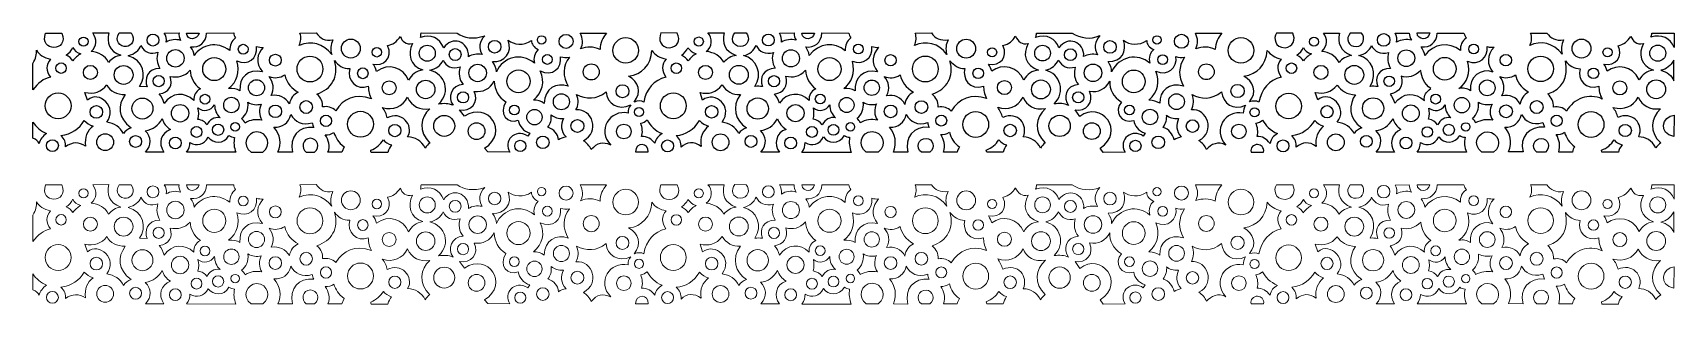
# Model space of a CAD drawing. Header units: centimetres. Extents: x -118 to 118, y -19 to 19.
import ezdxf

# ---------------------------------------------------------------- set-up
doc = ezdxf.new("R2010")
doc.units = ezdxf.units.CM
doc.header["$MEASUREMENT"] = 0
doc.layers.add('layer 1', color=7, linetype='Continuous')

msp = doc.modelspace()

# ---------------------------------------------------------------- linework, layer by layer
at = {"layer": 'layer 1', "color": 242}
for centre, major_axis, ratio in [((-100.32417, 18.34261), (0, 0.85), 1), ((-44.67168, 18.37567), (0, 0.6), 1), ((-41.16924, 18.16267), (0, 1), 1), ((-12.19284, 18.35389), (0, 0.85), 1), ((43.46187, 18.36322), (0, 0.6), 1), ((46.96045, 18.17077), (0, 1), 1), ((75.93156, 18.36811), (0, 0.9), 1), ((-110.27073, 18.13663), (0, 0.65), 1), ((-97.10514, 15.73999), (0, 1.25), 1), ((-87.40008, 17.04103), (0, 0.7), 1), ((-71.98524, 17.13547), (0, 1.35), 1), ((-68.26158, 16.60327), (0, 0.675), 0.962962963), ((-61.04068, 16.46798), (0, 1.15), 1), ((-57.04718, 16.27401), (0, 0.85), 1), ((-51.38988, 17.39227), (0, 0.9), 1), ((-32.62008, 16.87669), (0, 1.825), 1), ((-22.15425, 18.13714), (0, 0.65), 1), ((-8.9632, 15.73395), (0, 1.225), 1), ((0.69858, 17.06413), (0, 0.7), 1), ((16.13301, 17.12141), (0, 1.35), 1), ((19.85622, 16.6049), (0, 0.65), 1), ((27.07108, 16.48491), (0, 1.125), 1), ((31.06492, 16.26033), (0, 0.85), 1), ((36.7314, 17.36971), (0, 0.9), 1), ((55.49355, 16.87669), (0, 1.825), 1), ((65.94672, 18.11431), (0, 0.65), 1), ((79.16798, 15.75151), (0, 1.2), 1), ((88.82718, 17.06842), (0, 0.7), 1), ((104.25546, 17.13262), (0, 1.35), 1), ((107.98436, 16.60753), (0, 0.65), 1), ((115.18342, 16.47055), (0, 1.15), 1), ((-113.48412, 14.34491), (0, 0.75), 1), ((-109.28972, 13.72859), (0, 1), 1), ((-104.52606, 13.36767), (0, 1.35), 1), ((-91.54593, 14.20492), (0, 1.65), 1), ((-91.54593, 14.20492), (0, 1.65), 1), ((-82.79856, 15.4798), (0, 0.85), 1), ((-77.83662, 14.21038), (0, 1.85), 1), ((-70.26854, 13.59881), (0, 0.775), 0.967741935), ((-53.81946, 13.65485), (0, 1.25), 1), ((-43.83996, 15.57755), (0, 0.7), 1), ((-37.55692, 13.79707), (0, 1.15), 1), ((-25.37328, 14.32453), (0, 0.75), 1), ((-21.19539, 13.73095), (0, 1), 1), ((-16.43084, 13.38619), (0, 1.35), 1), ((-3.43676, 14.20795), (0, 1.65), 1), ((5.31024, 15.46603), (0, 0.8), 1), ((10.28718, 14.21799), (0, 1.85), 1), ((17.85551, 13.59831), (0, 0.75), 1), ((34.29369, 13.67206), (0, 1.25), 1), ((44.28357, 15.56197), (0, 0.7), 1), ((50.53647, 13.82227), (0, 1.125), 1), ((62.72451, 14.32942), (0, 0.75), 1), ((66.94785, 13.73521), (0, 1), 1), ((71.72004, 13.36907), (0, 1.35), 1), ((84.66696, 14.24443), (0, 1.625), 1), ((93.4287, 15.4798), (0, 0.825), 1), ((98.41098, 14.23321), (0, 1.825), 1), ((105.96771, 13.59397), (0, 0.75), 1), ((-99.50612, 12.48332), (0, 0.8), 1), ((-85.49292, 11.53723), (0, 1.15), 1), ((-66.50227, 11.53112), (0, 1), 1), ((-61.26812, 11.29755), (0, 1.325), 1), ((-47.97498, 12.45247), (0, 1.65), 1), ((-33.08571, 11.04262), (0, 0.925), 1), ((-11.38633, 12.47573), (0, 0.8), 1), ((2.6163, 11.53927), (0, 1.1), 1), ((21.61212, 11.56303), (0, 1), 1), ((26.84852, 11.29755), (0, 1.35), 1), ((40.12776, 12.43951), (0, 1.625), 1), ((55.00735, 11.07201), (0, 0.95), 1), ((76.72173, 12.46375), (0, 0.75), 1), ((90.75748, 11.52011), (0, 1.125), 1), ((109.74988, 11.50883), (0, 1), 1), ((114.95724, 11.31652), (0, 1.35), 1), ((-113.90802, 8.95187), (0, 1.85), 1), ((-101.83495, 8.56932), (0, 1.5), 1), ((-92.88576, 9.90103), (0, 0.7), 1), ((-89.09826, 9.07054), (0, 1.1), 1), ((-78.38812, 8.78091), (0, 0.925), 0.972972973), ((-55.91403, 10.15867), (0, 0.8), 1), ((-41.83692, 9.53419), (0, 1.15), 1), ((-25.80705, 8.95948), (0, 1.85), 1), ((-13.71124, 8.56932), (0, 1.525), 1), ((-4.77212, 9.92795), (0, 0.7), 1), ((-0.9886, 9.07195), (0, 1.075), 1), ((9.72414, 8.77764), (0, 0.9), 1), ((32.18466, 10.16614), (0, 0.8), 1), ((46.26726, 9.55306), (0, 1.125), 1), ((62.31821, 8.92158), (0, 1.825), 1), ((74.41257, 8.57752), (0, 1.525), 1), ((83.36164, 9.91083), (0, 0.7), 1), ((87.12522, 9.05314), (0, 1.1), 1), ((97.84023, 8.77684), (0, 0.925), 1), ((-108.42882, 8.08433), (0, 0.9), 1), ((-108.42882, 8.08433), (0, 0.9), 1), ((-96.43878, 7.89277), (0, 1.25), 1), ((-82.80508, 8.16459), (0, 0.9), 1), ((-75.54768, 6.81023), (0, 0.825), 0.96969697), ((-70.60712, 6.31881), (0, 1.85), 1), ((-58.61319, 6.08503), (0, 1.5), 1), ((-48.58498, 8.35405), (0, 0.7), 1), ((-45.68862, 7.33641), (0, 1.1), 1), ((-30.7129, 8.05881), (0, 0.65), 1), ((-20.31839, 8.09304), (0, 0.9), 1), ((-8.30992, 7.90394), (0, 1.225), 1), ((5.31024, 8.16043), (0, 0.9), 1), ((12.57018, 6.83629), (0, 0.775), 1), ((17.50291, 6.2992), (0, 1.85), 1), ((29.51924, 6.09307), (0, 1.525), 1), ((39.52518, 8.3584), (0, 0.7), 1), ((42.46196, 7.35995), (0, 1.1), 1), ((57.43077, 8.02972), (0, 0.65), 1), ((67.81032, 8.10862), (0, 0.875), 1), ((79.81379, 7.88437), (0, 1.2), 1), ((93.44532, 8.16459), (0, 0.925), 1), ((100.69398, 6.81346), (0, 0.8), 1), ((105.62526, 6.28837), (0, 1.85), 1), ((-107.16684, 3.76475), (0, 1.2), 1), ((-102.81152, 3.85731), (0, 0.85), 1), ((-94.08523, 5.22285), (0, 0.775), 1), ((-90.99368, 5.5349), (0, 0.8), 1), ((-88.5543, 5.94916), (0, 0.6), 1), ((-65.69106, 5.42083), (0, 0.875), 1), ((-53.975, 5.33979), (0, 1.2), 1), ((-39.54284, 6.07595), (0, 0.925), 1), ((-32.89196, 5.28385), (0, 1.05), 1), ((-19.04047, 3.74583), (0, 1.2), 1), ((-14.68562, 3.86472), (0, 0.85), 1), ((-5.9514, 5.22003), (0, 0.775), 1), ((-2.87115, 5.52121), (0, 0.775), 1), ((-0.44076, 5.95611), (0, 0.6), 1), ((22.43382, 5.42767), (0, 0.9), 1), ((34.12935, 5.3455), (0, 1.2), 1), ((48.552, 6.05427), (0, 0.9), 1), ((55.18977, 5.29072), (0, 1.05), 1), ((69.06986, 3.73553), (0, 1.2), 1), ((73.4411, 3.87912), (0, 0.85), 1), ((82.16892, 5.21602), (0, 0.75), 1), ((85.25652, 5.51482), (0, 0.8), 1), ((87.67588, 5.93899), (0, 0.6), 1), ((110.52006, 5.42767), (0, 0.875), 1), ((-114.71676, 3.26827), (0, 0.85), 1), ((-97.1191, 3.64314), (0, 0.85), 1), ((-47.7239, 3.22671), (0, 0.8), 1), ((-44.49485, 3.73553), (0, 0.9), 1), ((-26.62893, 3.22915), (0, 0.85), 1), ((-8.99487, 3.63768), (0, 0.85), 1), ((40.37427, 3.23647), (0, 0.8), 1), ((43.64033, 3.73884), (0, 0.9), 1), ((61.51652, 3.23403), (0, 0.85), 1), ((79.11867, 3.64732), (0, 0.85), 1)]:
    msp.add_ellipse(centre, major_axis=major_axis, ratio=ratio, dxfattribs=at)
at = {"layer": 'layer 1', "color": 250, "lineweight": 9}
for centre, major_axis, ratio in [((-110.27073, -3.53805), (0, 0.65), 1), ((-100.32417, -3.33207), (0, 0.85), 1), ((-97.10514, -5.93469), (0, 1.25), 1), ((-87.40008, -4.63365), (0, 0.7), 1), ((-71.98524, -4.53921), (0, 1.35), 1), ((-68.26158, -5.07141), (0, 0.675), 0.962962963), ((-61.04068, -5.2067), (0, 1.15), 1), ((-57.04718, -5.40067), (0, 0.85), 1), ((-51.38988, -4.28241), (0, 0.9), 1), ((-44.67168, -3.29901), (0, 0.6), 1), ((-41.16924, -3.51201), (0, 1), 1), ((-32.62008, -4.79799), (0, 1.825), 1), ((-22.15425, -3.53754), (0, 0.65), 1), ((-12.19284, -3.32079), (0, 0.85), 1), ((0.69858, -4.61055), (0, 0.7), 1), ((16.13301, -4.55327), (0, 1.35), 1), ((19.85622, -5.06978), (0, 0.65), 1), ((27.07108, -5.18977), (0, 1.125), 1), ((31.06492, -5.41435), (0, 0.85), 1), ((36.7314, -4.30497), (0, 0.9), 1), ((43.46187, -3.31146), (0, 0.6), 1), ((46.96045, -3.50391), (0, 1), 1), ((55.49355, -4.79799), (0, 1.825), 1), ((65.94672, -3.56037), (0, 0.65), 1), ((75.93156, -3.30657), (0, 0.9), 1), ((88.82718, -4.60626), (0, 0.7), 1), ((104.25546, -4.54206), (0, 1.35), 1), ((107.98436, -5.06715), (0, 0.65), 1), ((115.18342, -5.20413), (0, 1.15), 1), ((-113.48412, -7.32977), (0, 0.75), 1), ((-109.28972, -7.94609), (0, 1), 1), ((-104.52606, -8.30701), (0, 1.35), 1), ((-91.54593, -7.46976), (0, 1.65), 1), ((-91.54593, -7.46976), (0, 1.65), 1), ((-82.79856, -6.19488), (0, 0.85), 1), ((-77.83662, -7.4643), (0, 1.85), 1), ((-53.81946, -8.01983), (0, 1.25), 1), ((-43.83996, -6.09713), (0, 0.7), 1), ((-37.55692, -7.87761), (0, 1.15), 1), ((-25.37328, -7.35015), (0, 0.75), 1), ((-21.19539, -7.94373), (0, 1), 1), ((-16.43084, -8.28849), (0, 1.35), 1), ((-8.9632, -5.94073), (0, 1.225), 1), ((-3.43676, -7.46673), (0, 1.65), 1), ((5.31024, -6.20865), (0, 0.8), 1), ((10.28718, -7.45669), (0, 1.85), 1), ((34.29369, -8.00262), (0, 1.25), 1), ((44.28357, -6.11271), (0, 0.7), 1), ((50.53647, -7.85241), (0, 1.125), 1), ((62.72451, -7.34526), (0, 0.75), 1), ((66.94785, -7.93947), (0, 1), 1), ((71.72004, -8.30561), (0, 1.35), 1), ((79.16798, -5.92317), (0, 1.2), 1), ((84.66696, -7.43025), (0, 1.625), 1), ((93.4287, -6.19488), (0, 0.825), 1), ((98.41098, -7.44147), (0, 1.825), 1), ((-99.50612, -9.19136), (0, 0.8), 1), ((-85.49292, -10.13745), (0, 1.15), 1), ((-70.26854, -8.07587), (0, 0.775), 0.967741935), ((-66.50227, -10.14356), (0, 1), 1), ((-61.26812, -10.37713), (0, 1.325), 1), ((-47.97498, -9.22221), (0, 1.65), 1), ((-11.38633, -9.19895), (0, 0.8), 1), ((2.6163, -10.13541), (0, 1.1), 1), ((17.85551, -8.07637), (0, 0.75), 1), ((21.61212, -10.11165), (0, 1), 1), ((26.84852, -10.37713), (0, 1.35), 1), ((40.12776, -9.23517), (0, 1.625), 1), ((76.72173, -9.21093), (0, 0.75), 1), ((90.75748, -10.15457), (0, 1.125), 1), ((105.96771, -8.08071), (0, 0.75), 1), ((109.74988, -10.16585), (0, 1), 1), ((114.95724, -10.35816), (0, 1.35), 1), ((-113.90802, -12.72281), (0, 1.85), 1), ((-101.83495, -13.10536), (0, 1.5), 1), ((-92.88576, -11.77365), (0, 0.7), 1), ((-89.09826, -12.60414), (0, 1.1), 1), ((-55.91403, -11.51601), (0, 0.8), 1), ((-41.83692, -12.14049), (0, 1.15), 1), ((-33.08571, -10.63206), (0, 0.925), 1), ((-25.80705, -12.7152), (0, 1.85), 1), ((-13.71124, -13.10536), (0, 1.525), 1), ((-4.77212, -11.74673), (0, 0.7), 1), ((-0.9886, -12.60273), (0, 1.075), 1), ((32.18466, -11.50854), (0, 0.8), 1), ((46.26726, -12.12162), (0, 1.125), 1), ((55.00735, -10.60267), (0, 0.95), 1), ((62.31821, -12.7531), (0, 1.825), 1), ((74.41257, -13.09716), (0, 1.525), 1), ((83.36164, -11.76385), (0, 0.7), 1), ((87.12522, -12.62154), (0, 1.1), 1), ((-108.42882, -13.59035), (0, 0.9), 1), ((-108.42882, -13.59035), (0, 0.9), 1), ((-96.43878, -13.78191), (0, 1.25), 1), ((-82.80508, -13.51009), (0, 0.9), 1), ((-78.38812, -12.89377), (0, 0.925), 0.972972973), ((-75.54768, -14.86445), (0, 0.825), 0.96969697), ((-70.60712, -15.35587), (0, 1.85), 1), ((-58.61319, -15.58965), (0, 1.5), 1), ((-48.58498, -13.32063), (0, 0.7), 1), ((-45.68862, -14.33827), (0, 1.1), 1), ((-30.7129, -13.61587), (0, 0.65), 1), ((-20.31839, -13.58164), (0, 0.9), 1), ((-8.30992, -13.77074), (0, 1.225), 1), ((5.31024, -13.51425), (0, 0.9), 1), ((9.72414, -12.89704), (0, 0.9), 1), ((12.57018, -14.83839), (0, 0.775), 1), ((17.50291, -15.37548), (0, 1.85), 1), ((29.51924, -15.58161), (0, 1.525), 1), ((39.52518, -13.31628), (0, 0.7), 1), ((42.46196, -14.31473), (0, 1.1), 1), ((57.43077, -13.64496), (0, 0.65), 1), ((67.81032, -13.56606), (0, 0.875), 1), ((79.81379, -13.79031), (0, 1.2), 1), ((93.44532, -13.51009), (0, 0.925), 1), ((97.84023, -12.89784), (0, 0.925), 1), ((100.69398, -14.86122), (0, 0.8), 1), ((105.62526, -15.38631), (0, 1.85), 1), ((-94.08523, -16.45183), (0, 0.775), 1), ((-90.99368, -16.13978), (0, 0.8), 1), ((-88.5543, -15.72552), (0, 0.6), 1), ((-65.69106, -16.25385), (0, 0.875), 1), ((-53.975, -16.33489), (0, 1.2), 1), ((-39.54284, -15.59873), (0, 0.925), 1), ((-32.89196, -16.39083), (0, 1.05), 1), ((-5.9514, -16.45465), (0, 0.775), 1), ((-2.87115, -16.15347), (0, 0.775), 1), ((-0.44076, -15.71857), (0, 0.6), 1), ((22.43382, -16.24701), (0, 0.9), 1), ((34.12935, -16.32918), (0, 1.2), 1), ((48.552, -15.62041), (0, 0.9), 1), ((55.18977, -16.38396), (0, 1.05), 1), ((82.16892, -16.45866), (0, 0.75), 1), ((85.25652, -16.15986), (0, 0.8), 1), ((87.67588, -15.73569), (0, 0.6), 1), ((110.52006, -16.24701), (0, 0.875), 1), ((-114.71676, -18.40641), (0, 0.85), 1), ((-107.16684, -17.90993), (0, 1.2), 1), ((-102.81152, -17.81737), (0, 0.85), 1), ((-97.1191, -18.03154), (0, 0.85), 1), ((-47.7239, -18.44797), (0, 0.8), 1), ((-44.49485, -17.93915), (0, 0.9), 1), ((-26.62893, -18.44553), (0, 0.85), 1), ((-19.04047, -17.92885), (0, 1.2), 1), ((-14.68562, -17.80996), (0, 0.85), 1), ((-8.99487, -18.037), (0, 0.85), 1), ((40.37427, -18.43821), (0, 0.8), 1), ((43.64033, -17.93584), (0, 0.9), 1), ((61.51652, -18.44065), (0, 0.85), 1), ((69.06986, -17.93915), (0, 1.2), 1), ((73.4411, -17.79556), (0, 0.85), 1), ((79.11867, -18.02736), (0, 0.85), 1)]:
    msp.add_ellipse(centre, major_axis=major_axis, ratio=ratio, dxfattribs=at)
at = {"layer": 'layer 1', "color": 242}
for points, knots in [([(-115.69395, 19.34179), (-116.7439, 16.59366), (-112.25194, 16.64844), (-113.39319, 19.34179), (-113.39319, 19.34179), (-113.39319, 19.34179), (-115.69395, 19.34179), (-115.69395, 19.34179)], [0, 0, 0, 0, 0.333333333, 0.333333333, 0.333333333, 0.333333333, 1, 1, 1, 1]), ([(-108.9366, 19.36123), (-108.27848, 18.41868), (-108.3331, 17.50019), (-109.1811, 16.71085), (-109.1811, 16.71085), (-108.06862, 16.61265), (-107.21614, 16.12447), (-106.67742, 15.16561), (-106.67742, 15.16561), (-106.24058, 15.71003), (-105.6603, 16.04581), (-104.93658, 16.17295), (-104.93658, 16.17295), (-106.61575, 16.745), (-106.95148, 18.01969), (-106.65786, 19.37101), (-106.65786, 19.37101), (-106.65786, 19.37101), (-108.9366, 19.36123), (-108.9366, 19.36123)], [0, 0, 0, 0, 0.166666667, 0.166666667, 0.166666667, 0.166666667, 0.333333333, 0.333333333, 0.333333333, 0.333333333, 0.5, 0.5, 0.5, 0.5, 0.666666667, 0.666666667, 0.666666667, 0.666666667, 1, 1, 1, 1]), ([(-105.15174, 19.36123), (-105.92303, 18.24621), (-105.03552, 17.36953), (-104.13652, 17.41831), (-104.13652, 17.41831), (-103.39448, 17.45857), (-102.72956, 18.43014), (-103.45002, 19.36123), (-103.45002, 19.36123), (-103.45002, 19.36123), (-105.15174, 19.36123), (-105.15174, 19.36123)], [0, 0, 0, 0, 0.25, 0.25, 0.25, 0.25, 0.5, 0.5, 0.5, 0.5, 1, 1, 1, 1]), ([(-98.70324, 19.34713), (-98.41407, 18.95142), (-98.32783, 18.51512), (-98.4445, 18.03821), (-98.4445, 18.03821), (-97.76976, 18.42887), (-97.07472, 18.51512), (-96.35936, 18.29695), (-96.35936, 18.29695), (-96.56785, 18.71045), (-96.64269, 19.06051), (-96.58766, 19.36235), (-96.58766, 19.36235), (-96.58766, 19.36235), (-98.70324, 19.34713), (-98.70324, 19.34713)], [0, 0, 0, 0, 0.2, 0.2, 0.2, 0.2, 0.4, 0.4, 0.4, 0.4, 0.6, 0.6, 0.6, 0.6, 1, 1, 1, 1]), ([(-95.54236, 19.34395), (-95.40541, 18.24827), (-93.92739, 18.31675), (-93.72764, 19.34395), (-93.72764, 19.34395), (-93.72764, 19.34395), (-95.54236, 19.34395), (-95.54236, 19.34395)], [0, 0, 0, 0, 0.333333333, 0.333333333, 0.333333333, 0.333333333, 1, 1, 1, 1]), ([(-92.6662, 19.34395), (-92.71755, 17.92869), (-93.65915, 17.29526), (-94.92604, 17.37515), (-94.92604, 17.37515), (-94.62473, 16.96999), (-94.4558, 16.56483), (-94.44668, 16.15963), (-94.44668, 16.15963), (-93.28947, 17.70633), (-91.19175, 18.25682), (-89.3278, 16.86155), (-89.3278, 16.86155), (-89.33997, 17.56748), (-89.10981, 18.18951), (-88.48892, 18.67627), (-88.48892, 18.67627), (-88.67041, 18.88323), (-88.78341, 19.10543), (-88.74572, 19.36107), (-88.74572, 19.36107), (-88.74572, 19.36107), (-92.6662, 19.34395), (-92.6662, 19.34395)], [0, 0, 0, 0, 0.142857143, 0.142857143, 0.142857143, 0.142857143, 0.285714286, 0.285714286, 0.285714286, 0.285714286, 0.428571429, 0.428571429, 0.428571429, 0.428571429, 0.571428571, 0.571428571, 0.571428571, 0.571428571, 0.714285714, 0.714285714, 0.714285714, 0.714285714, 1, 1, 1, 1]), ([(-79.27074, 19.35239), (-79.04837, 18.72794), (-79.14562, 18.14915), (-79.38816, 17.59109), (-79.38816, 17.59109), (-77.58869, 18.32227), (-75.94069, 17.88106), (-74.7305, 16.2799), (-74.7305, 16.2799), (-74.97164, 16.97791), (-74.87765, 17.67592), (-74.55437, 18.37389), (-74.55437, 18.37389), (-75.64911, 18.1462), (-76.37854, 18.60342), (-76.94191, 19.37196), (-76.94191, 19.37196), (-76.94191, 19.37196), (-79.27074, 19.35239), (-79.27074, 19.35239)], [0, 0, 0, 0, 0.166666667, 0.166666667, 0.166666667, 0.166666667, 0.333333333, 0.333333333, 0.333333333, 0.333333333, 0.5, 0.5, 0.5, 0.5, 0.666666667, 0.666666667, 0.666666667, 0.666666667, 1, 1, 1, 1]), ([(-68.81804, 14.90987), (-68.5616, 14.64113), (-68.40269, 14.29039), (-68.32156, 13.86555), (-68.32156, 13.86555), (-66.53736, 15.17317), (-64.49599, 14.40116), (-63.71628, 12.63291), (-63.71628, 12.63291), (-63.31058, 13.40746), (-62.64914, 13.9112), (-61.679, 14.08811), (-61.679, 14.08811), (-63.54416, 14.65202), (-63.88861, 16.39823), (-63.15132, 17.85451), (-63.15132, 17.85451), (-64.08209, 17.65522), (-64.68076, 18.17609), (-64.89756, 18.88171), (-64.89756, 18.88171), (-65.36294, 18.12688), (-66.0856, 17.63767), (-66.7294, 17.56347), (-66.7294, 17.56347), (-65.8664, 15.74824), (-67.40198, 14.53699), (-68.81804, 14.90987)], [0, 0, 0, 0, 0.125, 0.125, 0.125, 0.125, 0.25, 0.25, 0.25, 0.25, 0.375, 0.375, 0.375, 0.375, 0.5, 0.5, 0.5, 0.5, 0.625, 0.625, 0.625, 0.625, 0.75, 0.75, 0.75, 0.75, 1, 1, 1, 1]), ([(-61.93172, 19.36235), (-61.93947, 19.16374), (-61.95537, 18.94215), (-62.0233, 18.72924), (-62.0233, 18.72924), (-60.5712, 19.20709), (-59.2567, 18.74181), (-58.68986, 17.21633), (-58.68986, 17.21633), (-57.53859, 19.00962), (-55.07193, 18.26226), (-55.1436, 15.95307), (-55.1436, 15.95307), (-54.56215, 16.31516), (-53.9077, 16.4217), (-53.18022, 16.27269), (-53.18022, 16.27269), (-53.69683, 17.15357), (-53.65216, 18.19529), (-52.79972, 18.96663), (-52.79972, 18.96663), (-54.43629, 18.3853), (-55.79291, 18.67307), (-56.77214, 19.34713), (-56.77214, 19.34713), (-56.77214, 19.34713), (-61.93172, 19.36235), (-61.93172, 19.36235)], [0, 0, 0, 0, 0.125, 0.125, 0.125, 0.125, 0.25, 0.25, 0.25, 0.25, 0.375, 0.375, 0.375, 0.375, 0.5, 0.5, 0.5, 0.5, 0.625, 0.625, 0.625, 0.625, 0.75, 0.75, 0.75, 0.75, 1, 1, 1, 1]), ([(-39.14965, 19.34811), (-38.76694, 18.5906), (-38.67691, 17.8331), (-39.10858, 17.07557), (-39.10858, 17.07557), (-38.18714, 17.45045), (-37.25167, 17.4322), (-36.30213, 17.02081), (-36.30213, 17.02081), (-36.28078, 17.94545), (-35.91184, 18.67698), (-35.3849, 19.32073), (-35.3849, 19.32073), (-35.3849, 19.32073), (-39.14965, 19.34811), (-39.14965, 19.34811)], [0, 0, 0, 0, 0.2, 0.2, 0.2, 0.2, 0.4, 0.4, 0.4, 0.4, 0.6, 0.6, 0.6, 0.6, 1, 1, 1, 1]), ([(-27.58018, 19.36235), (-27.58018, 19.36235), (-25.25152, 19.34713), (-25.25152, 19.34713), (-25.25152, 19.34713), (-24.686, 18.30476), (-25.27158, 17.32172), (-26.31692, 17.24677), (-26.31692, 17.24677), (-27.65979, 17.29106), (-27.99972, 18.37283), (-27.58018, 19.36235)], [0, 0, 0, 0, 0.25, 0.25, 0.25, 0.25, 0.5, 0.5, 0.5, 0.5, 1, 1, 1, 1]), ([(-20.85981, 19.3618), (-20.18099, 18.69784), (-20.21067, 17.30604), (-21.09254, 16.71963), (-21.09254, 16.71963), (-19.94496, 16.58578), (-19.09618, 16.07013), (-18.5462, 15.17266), (-18.5462, 15.17266), (-18.12354, 15.71702), (-17.53487, 16.04558), (-16.78019, 16.15834), (-16.78019, 16.15834), (-18.49401, 16.75375), (-18.85446, 17.95393), (-18.53251, 19.3618), (-18.53251, 19.3618), (-18.53251, 19.3618), (-20.85981, 19.3618), (-20.85981, 19.3618)], [0, 0, 0, 0, 0.166666667, 0.166666667, 0.166666667, 0.166666667, 0.333333333, 0.333333333, 0.333333333, 0.333333333, 0.5, 0.5, 0.5, 0.5, 0.666666667, 0.666666667, 0.666666667, 0.666666667, 1, 1, 1, 1]), ([(-16.97526, 19.37101), (-17.6411, 18.70751), (-17.33652, 17.47111), (-16.21242, 17.42479), (-16.21242, 17.42479), (-15.09275, 17.43432), (-14.71101, 18.6916), (-15.38112, 19.36123), (-15.38112, 19.36123), (-15.38112, 19.36123), (-16.97526, 19.37101), (-16.97526, 19.37101)], [0, 0, 0, 0, 0.25, 0.25, 0.25, 0.25, 0.5, 0.5, 0.5, 0.5, 1, 1, 1, 1]), ([(-10.60056, 19.35391), (-10.34832, 18.97244), (-10.25256, 18.53013), (-10.31328, 18.02695), (-10.31328, 18.02695), (-9.6949, 18.44832), (-8.9498, 18.51881), (-8.22708, 18.31423), (-8.22708, 18.31423), (-8.4226, 18.64568), (-8.5138, 18.99453), (-8.50068, 19.36075), (-8.50068, 19.36075), (-8.50068, 19.36075), (-10.60056, 19.35391), (-10.60056, 19.35391)], [0, 0, 0, 0, 0.2, 0.2, 0.2, 0.2, 0.4, 0.4, 0.4, 0.4, 0.6, 0.6, 0.6, 0.6, 1, 1, 1, 1]), ([(-7.41716, 19.34395), (-7.20603, 18.19047), (-5.79648, 18.34028), (-5.60244, 19.34395), (-5.60244, 19.34395), (-5.60244, 19.34395), (-7.41716, 19.34395), (-7.41716, 19.34395)], [0, 0, 0, 0, 0.333333333, 0.333333333, 0.333333333, 0.333333333, 1, 1, 1, 1]), ([(-4.51532, 19.36107), (-4.64229, 17.92086), (-5.58555, 17.23676), (-6.83675, 17.36016), (-6.83675, 17.36016), (-6.61703, 17.04152), (-6.37187, 16.65993), (-6.34716, 16.15963), (-6.34716, 16.15963), (-4.89212, 17.96949), (-2.68256, 18.135), (-1.19404, 16.81019), (-1.19404, 16.81019), (-1.23206, 17.60328), (-0.97827, 18.231), (-0.37228, 18.65915), (-0.37228, 18.65915), (-0.54729, 18.88743), (-0.62719, 19.1157), (-0.68044, 19.34395), (-0.68044, 19.34395), (-0.68044, 19.34395), (-4.51532, 19.36107), (-4.51532, 19.36107)], [0, 0, 0, 0, 0.142857143, 0.142857143, 0.142857143, 0.142857143, 0.285714286, 0.285714286, 0.285714286, 0.285714286, 0.428571429, 0.428571429, 0.428571429, 0.428571429, 0.571428571, 0.571428571, 0.571428571, 0.571428571, 0.714285714, 0.714285714, 0.714285714, 0.714285714, 1, 1, 1, 1]), ([(8.83842, 19.34677), (9.04592, 18.75333), (9.00442, 18.15988), (8.71392, 17.56642), (8.71392, 17.56642), (10.35082, 18.32407), (12.20224, 17.92516), (13.37022, 16.28407), (13.37022, 16.28407), (13.12379, 17.05805), (13.23895, 17.74696), (13.55697, 18.38812), (13.55697, 18.38812), (12.46085, 18.23976), (11.67753, 18.578), (11.17902, 19.35922), (11.17902, 19.35922), (11.17902, 19.35922), (8.83842, 19.34677), (8.83842, 19.34677)], [0, 0, 0, 0, 0.166666667, 0.166666667, 0.166666667, 0.166666667, 0.333333333, 0.333333333, 0.333333333, 0.333333333, 0.5, 0.5, 0.5, 0.5, 0.666666667, 0.666666667, 0.666666667, 0.666666667, 1, 1, 1, 1]), ([(23.21735, 18.88271), (23.21735, 18.88271), (23.16731, 18.84612), (23.16731, 18.84612), (23.16731, 18.84612), (22.81273, 18.24353), (22.25414, 17.78933), (21.39734, 17.55195), (21.39734, 17.55195), (22.19187, 15.89865), (20.97334, 14.60917), (19.34249, 14.89043), (19.34249, 14.89043), (19.56712, 14.5684), (19.73848, 14.23876), (19.7926, 13.89236), (19.7926, 13.89236), (21.20564, 15.06418), (23.62664, 14.58964), (24.37198, 12.63988), (24.37198, 12.63988), (24.85052, 13.50526), (25.56874, 13.95788), (26.48554, 14.06849), (26.48554, 14.06849), (24.66356, 14.62152), (24.09429, 16.43295), (25.03736, 17.8455), (25.03736, 17.8455), (24.09676, 17.67753), (23.56429, 18.13743), (23.21735, 18.88271)], [0, 0, 0, 0, 0.111111111, 0.111111111, 0.111111111, 0.111111111, 0.222222222, 0.222222222, 0.222222222, 0.222222222, 0.333333333, 0.333333333, 0.333333333, 0.333333333, 0.444444444, 0.444444444, 0.444444444, 0.444444444, 0.555555556, 0.555555556, 0.555555556, 0.555555556, 0.666666667, 0.666666667, 0.666666667, 0.666666667, 0.777777778, 0.777777778, 0.777777778, 0.777777778, 1, 1, 1, 1]), ([(26.20641, 19.33442), (26.1678, 19.16649), (26.20713, 18.92689), (26.05582, 18.73206), (26.05582, 18.73206), (27.71134, 19.27441), (28.93728, 18.57237), (29.40987, 17.22616), (29.40987, 17.22616), (30.61674, 19.04899), (33.1668, 18.09803), (32.95558, 15.98037), (32.95558, 15.98037), (33.55655, 16.29553), (34.21637, 16.40471), (34.95432, 16.24048), (34.95432, 16.24048), (34.44922, 17.16421), (34.47198, 18.12896), (35.29657, 18.97848), (35.29657, 18.97848), (33.89255, 18.38184), (32.5119, 18.59573), (31.29909, 19.33442), (31.29909, 19.33442), (31.29909, 19.33442), (26.20641, 19.33442), (26.20641, 19.33442)], [0, 0, 0, 0, 0.125, 0.125, 0.125, 0.125, 0.25, 0.25, 0.25, 0.25, 0.375, 0.375, 0.375, 0.375, 0.5, 0.5, 0.5, 0.5, 0.625, 0.625, 0.625, 0.625, 0.75, 0.75, 0.75, 0.75, 1, 1, 1, 1]), ([(48.9612, 19.34713), (49.34671, 18.58487), (49.36699, 17.83403), (49.02208, 17.09457), (49.02208, 17.09457), (49.96065, 17.39454), (50.89157, 17.44909), (51.80734, 17.01847), (51.80734, 17.01847), (51.82631, 17.96129), (52.21428, 18.68604), (52.73576, 19.33191), (52.73576, 19.33191), (52.73576, 19.33191), (48.9612, 19.34713), (48.9612, 19.34713)], [0, 0, 0, 0, 0.2, 0.2, 0.2, 0.2, 0.4, 0.4, 0.4, 0.4, 0.6, 0.6, 0.6, 0.6, 1, 1, 1, 1]), ([(60.5671, 19.3433), (60.5671, 19.3433), (62.89474, 19.3433), (62.89474, 19.3433), (62.89474, 19.3433), (63.35702, 18.51409), (62.99193, 17.34645), (61.79938, 17.25527), (61.79938, 17.25527), (60.33256, 17.26352), (60.10454, 18.6271), (60.5671, 19.3433)], [0, 0, 0, 0, 0.25, 0.25, 0.25, 0.25, 0.5, 0.5, 0.5, 0.5, 1, 1, 1, 1]), ([(67.32852, 19.33432), (67.88893, 18.54167), (67.93876, 17.54568), (67.06707, 16.70737), (67.06707, 16.70737), (68.11805, 16.6389), (68.95842, 16.1492), (69.54462, 15.15112), (69.54462, 15.15112), (69.9897, 15.67402), (70.55617, 16.03508), (71.30007, 16.15957), (71.30007, 16.15957), (69.66045, 16.74931), (69.30192, 17.96338), (69.60687, 19.33432), (69.60687, 19.33432), (69.60687, 19.33432), (67.32852, 19.33432), (67.32852, 19.33432)], [0, 0, 0, 0, 0.166666667, 0.166666667, 0.166666667, 0.166666667, 0.333333333, 0.333333333, 0.333333333, 0.333333333, 0.5, 0.5, 0.5, 0.5, 0.666666667, 0.666666667, 0.666666667, 0.666666667, 1, 1, 1, 1]), ([(71.10961, 19.33442), (71.10961, 19.33442), (72.73872, 19.33442), (72.73872, 19.33442), (72.73872, 19.33442), (73.34222, 18.75716), (73.08438, 17.38816), (71.97208, 17.41782), (71.97208, 17.41782), (70.88373, 17.37733), (70.45477, 18.53528), (71.10961, 19.33442)], [0, 0, 0, 0, 0.25, 0.25, 0.25, 0.25, 0.5, 0.5, 0.5, 0.5, 1, 1, 1, 1]), ([(77.58281, 19.31325), (77.78422, 18.89577), (77.87762, 18.47828), (77.77851, 18.06077), (77.77851, 18.06077), (78.47948, 18.40721), (79.18918, 18.5269), (79.91164, 18.31518), (79.91164, 18.31518), (79.63821, 18.67702), (79.66369, 19.02177), (79.59852, 19.35239), (79.59852, 19.35239), (79.59852, 19.35239), (77.58281, 19.31325), (77.58281, 19.31325)], [0, 0, 0, 0, 0.2, 0.2, 0.2, 0.2, 0.4, 0.4, 0.4, 0.4, 0.6, 0.6, 0.6, 0.6, 1, 1, 1, 1]), ([(80.7063, 19.3618), (80.76562, 18.32592), (82.32627, 18.20272), (82.55445, 19.3618), (82.55445, 19.3618), (82.55445, 19.3618), (80.7063, 19.3618), (80.7063, 19.3618)], [0, 0, 0, 0, 0.333333333, 0.333333333, 0.333333333, 0.333333333, 1, 1, 1, 1]), ([(81.29497, 17.36306), (81.60421, 16.9664), (81.77304, 16.5557), (81.8015, 16.13096), (81.8015, 16.13096), (83.08829, 17.87073), (85.20652, 18.16347), (86.92156, 16.85653), (86.92156, 16.85653), (86.87998, 17.61227), (87.12358, 18.23112), (87.78403, 18.64992), (87.78403, 18.64992), (87.54955, 18.84053), (87.51869, 19.1131), (87.42809, 19.34811), (87.42809, 19.34811), (87.42809, 19.34811), (83.59489, 19.34811), (83.59489, 19.34811), (83.59489, 19.34811), (83.50248, 17.95227), (82.57839, 17.28034), (81.29497, 17.36306)], [0, 0, 0, 0, 0.142857143, 0.142857143, 0.142857143, 0.142857143, 0.285714286, 0.285714286, 0.285714286, 0.285714286, 0.428571429, 0.428571429, 0.428571429, 0.428571429, 0.571428571, 0.571428571, 0.571428571, 0.571428571, 0.714285714, 0.714285714, 0.714285714, 0.714285714, 1, 1, 1, 1]), ([(96.97269, 19.34713), (97.19339, 18.7802), (97.18323, 18.19677), (96.83571, 17.58922), (96.83571, 17.58922), (98.4373, 18.28856), (100.2212, 17.98068), (101.49303, 16.31074), (101.49303, 16.31074), (101.29516, 16.99565), (101.38648, 17.68056), (101.67567, 18.36544), (101.67567, 18.36544), (100.56452, 18.20553), (99.84413, 18.63171), (99.30135, 19.3243), (99.30135, 19.3243), (99.30135, 19.3243), (96.97269, 19.34713), (96.97269, 19.34713)], [0, 0, 0, 0, 0.166666667, 0.166666667, 0.166666667, 0.166666667, 0.333333333, 0.333333333, 0.333333333, 0.333333333, 0.5, 0.5, 0.5, 0.5, 0.666666667, 0.666666667, 0.666666667, 0.666666667, 1, 1, 1, 1]), ([(107.4666, 14.90987), (107.72277, 14.61124), (107.85845, 14.27645), (107.91172, 13.91691), (107.91172, 13.91691), (109.41129, 14.89139), (111.49935, 14.76979), (112.517, 12.68427), (112.517, 12.68427), (112.9627, 13.40401), (113.59803, 13.91953), (114.5714, 14.07099), (114.5714, 14.07099), (112.73544, 14.63932), (112.34279, 16.47985), (113.13332, 17.83739), (113.13332, 17.83739), (112.10258, 17.6636), (111.63807, 18.18587), (111.3186, 18.86459), (111.3186, 18.86459), (110.89405, 18.15449), (110.27647, 17.72523), (109.48676, 17.54635), (109.48676, 17.54635), (110.31619, 16.1005), (109.09811, 14.48402), (107.4666, 14.90987)], [0, 0, 0, 0, 0.125, 0.125, 0.125, 0.125, 0.25, 0.25, 0.25, 0.25, 0.375, 0.375, 0.375, 0.375, 0.5, 0.5, 0.5, 0.5, 0.625, 0.625, 0.625, 0.625, 0.75, 0.75, 0.75, 0.75, 1, 1, 1, 1]), ([(114.3082, 19.35471), (114.34078, 19.10472), (114.29714, 18.94928), (114.20388, 18.74183), (114.20388, 18.74183), (115.71274, 19.26379), (116.95479, 18.646), (117.52908, 17.29439), (117.52908, 17.29439), (117.52908, 17.29439), (117.52256, 19.34819), (117.52256, 19.34819), (117.52256, 19.34819), (117.52256, 19.34819), (114.3082, 19.35471), (114.3082, 19.35471)], [0, 0, 0, 0, 0.2, 0.2, 0.2, 0.2, 0.4, 0.4, 0.4, 0.4, 0.6, 0.6, 0.6, 0.6, 1, 1, 1, 1]), ([(-117.01084, 16.91291), (-116.98726, 16.35438), (-117.09706, 15.73095), (-117.50732, 15.01259), (-117.50732, 15.01259), (-117.50732, 15.01259), (-117.50732, 11.22907), (-117.50732, 11.22907), (-117.50732, 11.22907), (-116.8097, 12.2577), (-115.96225, 12.83694), (-114.99068, 13.04379), (-114.99068, 13.04379), (-115.69688, 13.9526), (-115.65409, 14.81145), (-114.99068, 15.62891), (-114.99068, 15.62891), (-115.97938, 15.83863), (-116.61568, 16.29232), (-117.01084, 16.91291)], [0, 0, 0, 0, 0.166666667, 0.166666667, 0.166666667, 0.166666667, 0.333333333, 0.333333333, 0.333333333, 0.333333333, 0.5, 0.5, 0.5, 0.5, 0.666666667, 0.666666667, 0.666666667, 0.666666667, 1, 1, 1, 1]), ([(-111.80214, 17.27809), (-112.02668, 16.8278), (-112.33392, 16.46025), (-112.74102, 16.19251), (-112.74102, 16.19251), (-112.34248, 15.99528), (-112.01811, 15.7345), (-111.80214, 15.38077), (-111.80214, 15.38077), (-111.48918, 15.80457), (-111.11102, 16.13709), (-110.66766, 16.37833), (-110.66766, 16.37833), (-111.23126, 16.53562), (-111.57763, 16.86), (-111.80214, 17.27809)], [0, 0, 0, 0, 0.2, 0.2, 0.2, 0.2, 0.4, 0.4, 0.4, 0.4, 0.6, 0.6, 0.6, 0.6, 1, 1, 1, 1]), ([(-102.04151, 17.56841), (-102.34034, 16.85421), (-102.91529, 16.37506), (-103.87597, 16.11727), (-103.87597, 16.11727), (-101.74204, 15.48127), (-101.11344, 13.25323), (-102.27424, 11.70909), (-102.27424, 11.70909), (-102.27424, 11.70909), (-101.16535, 11.68171), (-101.16535, 11.68171), (-101.16535, 11.68171), (-101.61475, 12.74332), (-101.11556, 14.28602), (-99.3172, 14.2965), (-99.3172, 14.2965), (-99.80093, 15.03348), (-99.85113, 15.81383), (-99.60469, 16.6238), (-99.60469, 16.6238), (-100.61097, 16.26316), (-101.49627, 16.47303), (-102.04151, 17.56841)], [0, 0, 0, 0, 0.142857143, 0.142857143, 0.142857143, 0.142857143, 0.285714286, 0.285714286, 0.285714286, 0.285714286, 0.428571429, 0.428571429, 0.428571429, 0.428571429, 0.571428571, 0.571428571, 0.571428571, 0.571428571, 0.714285714, 0.714285714, 0.714285714, 0.714285714, 1, 1, 1, 1]), ([(-85.5075, 17.42941), (-85.30819, 15.71246), (-86.75342, 14.65333), (-88.29276, 15.35949), (-88.29276, 15.35949), (-87.8734, 13.7772), (-88.22127, 12.45064), (-89.49514, 11.43273), (-89.49514, 11.43273), (-88.85891, 11.48183), (-88.3036, 11.39604), (-87.8666, 11.11311), (-87.8666, 11.11311), (-88.02296, 13.05327), (-86.72319, 14.26147), (-84.65518, 13.80705), (-84.65518, 13.80705), (-85.7076, 15.14508), (-85.43428, 16.33932), (-84.53342, 17.30765), (-84.53342, 17.30765), (-84.87181, 17.28671), (-85.19832, 17.31909), (-85.5075, 17.42941)], [0, 0, 0, 0, 0.142857143, 0.142857143, 0.142857143, 0.142857143, 0.285714286, 0.285714286, 0.285714286, 0.285714286, 0.428571429, 0.428571429, 0.428571429, 0.428571429, 0.571428571, 0.571428571, 0.571428571, 0.571428571, 0.714285714, 0.714285714, 0.714285714, 0.714285714, 1, 1, 1, 1]), ([(-51.69348, 15.26317), (-51.38013, 14.82121), (-51.16018, 14.34812), (-51.14568, 13.80652), (-51.14568, 13.80652), (-50.21598, 15.9086), (-47.58926, 16.67203), (-45.70503, 15.03907), (-45.70503, 15.03907), (-45.88349, 15.79021), (-45.69674, 16.44176), (-45.14478, 16.99372), (-45.14478, 16.99372), (-45.84208, 17.31739), (-46.08276, 17.77804), (-46.11588, 18.30097), (-46.11588, 18.30097), (-47.30182, 17.44194), (-48.59038, 17.70663), (-49.47738, 18.31342), (-49.47738, 18.31342), (-48.72829, 16.64509), (-50.0397, 15.12205), (-51.69348, 15.26317)], [0, 0, 0, 0, 0.142857143, 0.142857143, 0.142857143, 0.142857143, 0.285714286, 0.285714286, 0.285714286, 0.285714286, 0.428571429, 0.428571429, 0.428571429, 0.428571429, 0.571428571, 0.571428571, 0.571428571, 0.571428571, 0.714285714, 0.714285714, 0.714285714, 0.714285714, 1, 1, 1, 1]), ([(-28.87388, 16.86627), (-28.95505, 14.80144), (-30.32485, 13.37583), (-32.20706, 13.18303), (-32.20706, 13.18303), (-30.70912, 12.42712), (-30.31086, 10.90005), (-31.4004, 9.49979), (-31.4004, 9.49979), (-30.87237, 9.68775), (-30.40642, 9.69989), (-30.01538, 9.49979), (-30.01538, 9.49979), (-29.7059, 11.39723), (-28.54412, 12.59454), (-26.89528, 13.04605), (-26.89528, 13.04605), (-27.4838, 13.92882), (-27.50917, 14.89784), (-26.8344, 15.63345), (-26.8344, 15.63345), (-27.74444, 15.77234), (-28.41032, 16.19977), (-28.87388, 16.86627)], [0, 0, 0, 0, 0.142857143, 0.142857143, 0.142857143, 0.142857143, 0.285714286, 0.285714286, 0.285714286, 0.285714286, 0.428571429, 0.428571429, 0.428571429, 0.428571429, 0.571428571, 0.571428571, 0.571428571, 0.571428571, 0.714285714, 0.714285714, 0.714285714, 0.714285714, 1, 1, 1, 1]), ([(-23.70303, 17.25601), (-23.90949, 16.80679), (-24.22539, 16.44877), (-24.65073, 16.18195), (-24.65073, 16.18195), (-24.18863, 15.97953), (-23.87815, 15.70127), (-23.67144, 15.37114), (-23.67144, 15.37114), (-23.3562, 15.80632), (-22.97712, 16.1503), (-22.5342, 16.40308), (-22.5342, 16.40308), (-23.14663, 16.56486), (-23.45626, 16.89315), (-23.70303, 17.25601)], [0, 0, 0, 0, 0.2, 0.2, 0.2, 0.2, 0.4, 0.4, 0.4, 0.4, 0.6, 0.6, 0.6, 0.6, 1, 1, 1, 1]), ([(-13.91738, 17.58616), (-14.27154, 16.85116), (-14.83347, 16.31299), (-15.7658, 16.12568), (-15.7658, 16.12568), (-13.82442, 15.70114), (-12.96059, 13.40869), (-14.11135, 11.72142), (-14.11135, 11.72142), (-13.74494, 11.76281), (-13.38744, 11.75521), (-13.03881, 11.6986), (-13.03881, 11.6986), (-13.49005, 13.04408), (-12.91102, 14.26307), (-11.22462, 14.31149), (-11.22462, 14.31149), (-11.69244, 15.12067), (-11.72667, 15.87563), (-11.46423, 16.59349), (-11.46423, 16.59349), (-12.62144, 16.21311), (-13.57037, 16.70376), (-13.91738, 17.58616)], [0, 0, 0, 0, 0.142857143, 0.142857143, 0.142857143, 0.142857143, 0.285714286, 0.285714286, 0.285714286, 0.285714286, 0.428571429, 0.428571429, 0.428571429, 0.428571429, 0.571428571, 0.571428571, 0.571428571, 0.571428571, 0.714285714, 0.714285714, 0.714285714, 0.714285714, 1, 1, 1, 1]), ([(2.64084, 17.42651), (2.84726, 15.75401), (1.2951, 14.67392), (-0.16684, 15.33787), (-0.16684, 15.33787), (0.29385, 13.55896), (-0.26644, 12.33306), (-1.39948, 11.41739), (-1.39948, 11.41739), (-0.78121, 11.48573), (-0.22396, 11.40583), (0.24404, 11.10923), (0.24404, 11.10923), (0.02507, 12.79386), (1.39027, 14.35813), (3.44548, 13.81419), (3.44548, 13.81419), (2.45804, 15.15219), (2.72629, 16.2847), (3.56532, 17.32379), (3.56532, 17.32379), (3.24092, 17.26878), (2.93715, 17.32715), (2.64084, 17.42651)], [0, 0, 0, 0, 0.142857143, 0.142857143, 0.142857143, 0.142857143, 0.285714286, 0.285714286, 0.285714286, 0.285714286, 0.428571429, 0.428571429, 0.428571429, 0.428571429, 0.571428571, 0.571428571, 0.571428571, 0.571428571, 0.714285714, 0.714285714, 0.714285714, 0.714285714, 1, 1, 1, 1]), ([(38.66132, 18.31675), (39.198, 16.77866), (38.43912, 15.22641), (36.45284, 15.28651), (36.45284, 15.28651), (36.76009, 14.79183), (36.98863, 14.32988), (36.96644, 13.81419), (36.96644, 13.81419), (38.02637, 16.08272), (40.72866, 16.5294), (42.42772, 15.02971), (42.42772, 15.02971), (42.25097, 15.89931), (42.43929, 16.54987), (42.99268, 16.98139), (42.99268, 16.98139), (42.35138, 17.26908), (42.02038, 17.7028), (41.99972, 18.28251), (41.99972, 18.28251), (40.86922, 17.5415), (39.55449, 17.65217), (38.66132, 18.31675)], [0, 0, 0, 0, 0.142857143, 0.142857143, 0.142857143, 0.142857143, 0.285714286, 0.285714286, 0.285714286, 0.285714286, 0.428571429, 0.428571429, 0.428571429, 0.428571429, 0.571428571, 0.571428571, 0.571428571, 0.571428571, 0.714285714, 0.714285714, 0.714285714, 0.714285714, 1, 1, 1, 1]), ([(59.22244, 16.86155), (59.08762, 14.71943), (57.88497, 13.54242), (55.91828, 13.18075), (55.91828, 13.18075), (57.27821, 12.474), (57.84555, 10.89726), (56.72292, 9.51707), (56.72292, 9.51707), (57.18935, 9.64989), (57.64056, 9.68375), (58.05828, 9.49995), (58.05828, 9.49995), (58.4064, 11.32609), (59.49635, 12.61581), (61.22548, 13.06091), (61.22548, 13.06091), (60.68606, 13.91122), (60.53195, 14.76151), (61.22548, 15.61179), (61.22548, 15.61179), (60.36376, 15.83436), (59.71891, 16.27377), (59.22244, 16.86155)], [0, 0, 0, 0, 0.142857143, 0.142857143, 0.142857143, 0.142857143, 0.285714286, 0.285714286, 0.285714286, 0.285714286, 0.428571429, 0.428571429, 0.428571429, 0.428571429, 0.571428571, 0.571428571, 0.571428571, 0.571428571, 0.714285714, 0.714285714, 0.714285714, 0.714285714, 1, 1, 1, 1]), ([(64.43182, 17.26928), (64.21642, 16.855), (63.92807, 16.48448), (63.50969, 16.19194), (63.50969, 16.19194), (63.9206, 15.95941), (64.25538, 15.69517), (64.42269, 15.36111), (64.42269, 15.36111), (64.75325, 15.7867), (65.13898, 16.13871), (65.59133, 16.40193), (65.59133, 16.40193), (64.9394, 16.54629), (64.63671, 16.88113), (64.43182, 17.26928)], [0, 0, 0, 0, 0.2, 0.2, 0.2, 0.2, 0.4, 0.4, 0.4, 0.4, 0.6, 0.6, 0.6, 0.6, 1, 1, 1, 1]), ([(74.20355, 17.56841), (73.87955, 16.8417), (73.2909, 16.34659), (72.38278, 16.13096), (72.38278, 16.13096), (74.18334, 15.71128), (75.1828, 13.58482), (73.98451, 11.73647), (73.98451, 11.73647), (74.34957, 11.75583), (74.71463, 11.74898), (75.07971, 11.6954), (75.07971, 11.6954), (74.5572, 13.07013), (75.28731, 14.30908), (76.90048, 14.31019), (76.90048, 14.31019), (76.46466, 15.06771), (76.41902, 15.82523), (76.64037, 16.58273), (76.64037, 16.58273), (75.39674, 16.21294), (74.65294, 16.69669), (74.20355, 17.56841)], [0, 0, 0, 0, 0.142857143, 0.142857143, 0.142857143, 0.142857143, 0.285714286, 0.285714286, 0.285714286, 0.285714286, 0.428571429, 0.428571429, 0.428571429, 0.428571429, 0.571428571, 0.571428571, 0.571428571, 0.571428571, 0.714285714, 0.714285714, 0.714285714, 0.714285714, 1, 1, 1, 1]), ([(90.75748, 17.40939), (90.93013, 15.88142), (89.57481, 14.61168), (87.9498, 15.35499), (87.9498, 15.35499), (88.43631, 13.55596), (87.82285, 12.29194), (86.70004, 11.43451), (86.70004, 11.43451), (87.30782, 11.52016), (87.87278, 11.46313), (88.34356, 11.09211), (88.34356, 11.09211), (88.08366, 13.02408), (89.90974, 14.45082), (91.57924, 13.77995), (91.57924, 13.77995), (90.69754, 14.79431), (90.6633, 16.21814), (91.73332, 17.32379), (91.73332, 17.32379), (91.44626, 17.29588), (91.12633, 17.3206), (90.75748, 17.40939)], [0, 0, 0, 0, 0.142857143, 0.142857143, 0.142857143, 0.142857143, 0.285714286, 0.285714286, 0.285714286, 0.285714286, 0.428571429, 0.428571429, 0.428571429, 0.428571429, 0.571428571, 0.571428571, 0.571428571, 0.571428571, 0.714285714, 0.714285714, 0.714285714, 0.714285714, 1, 1, 1, 1]), ([(-74.33505, 15.42502), (-73.63134, 13.08397), (-74.77374, 11.335), (-76.85493, 10.63177), (-76.85493, 10.63177), (-76.19296, 10.06858), (-75.96471, 9.45116), (-76.03323, 8.79664), (-76.03323, 8.79664), (-75.34848, 8.93361), (-74.70937, 8.75102), (-74.11593, 8.24884), (-74.11593, 8.24884), (-73.06616, 9.97135), (-71.40568, 10.78629), (-69.04878, 9.97441), (-69.04878, 9.97441), (-69.31659, 10.45526), (-69.46268, 11.05784), (-69.48702, 11.78215), (-69.48702, 11.78215), (-71.10076, 11.08257), (-72.66656, 12.58826), (-72.14385, 14.30203), (-72.14385, 14.30203), (-73.09865, 14.25039), (-73.81764, 14.71601), (-74.33505, 15.42502)], [0, 0, 0, 0, 0.125, 0.125, 0.125, 0.125, 0.25, 0.25, 0.25, 0.25, 0.375, 0.375, 0.375, 0.375, 0.5, 0.5, 0.5, 0.5, 0.625, 0.625, 0.625, 0.625, 0.75, 0.75, 0.75, 0.75, 1, 1, 1, 1]), ([(-58.76596, 15.48125), (-59.14148, 14.69217), (-59.80608, 14.24634), (-60.66846, 14.03535), (-60.66846, 14.03535), (-58.50269, 13.50917), (-57.55742, 10.96338), (-59.43564, 9.19539), (-59.43564, 9.19539), (-58.70016, 9.32828), (-57.99775, 9.28465), (-57.33528, 9.02797), (-57.33528, 9.02797), (-58.2276, 10.14026), (-57.59097, 11.91052), (-55.9046, 12.01109), (-55.9046, 12.01109), (-56.50435, 12.74615), (-56.59823, 13.58959), (-56.34598, 14.50717), (-56.34598, 14.50717), (-57.54344, 14.16582), (-58.31777, 14.55232), (-58.76596, 15.48125)], [0, 0, 0, 0, 0.142857143, 0.142857143, 0.142857143, 0.142857143, 0.285714286, 0.285714286, 0.285714286, 0.285714286, 0.428571429, 0.428571429, 0.428571429, 0.428571429, 0.571428571, 0.571428571, 0.571428571, 0.571428571, 0.714285714, 0.714285714, 0.714285714, 0.714285714, 1, 1, 1, 1]), ([(-44.86716, 13.93403), (-44.12599, 12.35542), (-44.54116, 10.90166), (-45.82588, 9.77387), (-45.82588, 9.77387), (-45.29547, 9.75965), (-44.773, 9.71118), (-44.28508, 9.29451), (-44.28508, 9.29451), (-44.26798, 11.43882), (-42.53886, 12.36045), (-40.84396, 11.74267), (-40.84396, 11.74267), (-41.67715, 13.06091), (-41.65432, 14.70443), (-40.67276, 15.90283), (-40.67276, 15.90283), (-41.10648, 15.8098), (-41.54019, 15.85668), (-41.97388, 15.95419), (-41.97388, 15.95419), (-41.66288, 14.34062), (-43.17516, 13.10513), (-44.86716, 13.93403)], [0, 0, 0, 0, 0.142857143, 0.142857143, 0.142857143, 0.142857143, 0.285714286, 0.285714286, 0.285714286, 0.285714286, 0.428571429, 0.428571429, 0.428571429, 0.428571429, 0.571428571, 0.571428571, 0.571428571, 0.571428571, 0.714285714, 0.714285714, 0.714285714, 0.714285714, 1, 1, 1, 1]), ([(13.80418, 15.39925), (14.43435, 13.18039), (13.41488, 11.33259), (11.27965, 10.62417), (11.27965, 10.62417), (11.85221, 10.13876), (12.13272, 9.52558), (12.12116, 8.78459), (12.12116, 8.78459), (12.86718, 8.87982), (13.50941, 8.72291), (13.99988, 8.19749), (13.99988, 8.19749), (15.05657, 9.97418), (16.96547, 10.77999), (19.04894, 9.97836), (19.04894, 9.97836), (18.72189, 10.66261), (18.63379, 11.25286), (18.63797, 11.7788), (18.63797, 11.7788), (16.6518, 11.09543), (15.53964, 12.84155), (15.95688, 14.26419), (15.95688, 14.26419), (15.04924, 14.24131), (14.38303, 14.72811), (13.80418, 15.39925)], [0, 0, 0, 0, 0.125, 0.125, 0.125, 0.125, 0.25, 0.25, 0.25, 0.25, 0.375, 0.375, 0.375, 0.375, 0.5, 0.5, 0.5, 0.5, 0.625, 0.625, 0.625, 0.625, 0.75, 0.75, 0.75, 0.75, 1, 1, 1, 1]), ([(29.33092, 15.49195), (29.00564, 14.7558), (28.40644, 14.27074), (27.53332, 14.03675), (27.53332, 14.03675), (29.54636, 13.55383), (30.47939, 10.9302), (28.74884, 9.22603), (28.74884, 9.22603), (29.46747, 9.3322), (30.18812, 9.30073), (30.78612, 9.00347), (30.78612, 9.00347), (29.96922, 10.14084), (30.35505, 11.80512), (32.2242, 12.01659), (32.2242, 12.01659), (31.55695, 12.74538), (31.52757, 13.65382), (31.76196, 14.49899), (31.76196, 14.49899), (30.61205, 14.17514), (29.84164, 14.58317), (29.33092, 15.49195)], [0, 0, 0, 0, 0.142857143, 0.142857143, 0.142857143, 0.142857143, 0.285714286, 0.285714286, 0.285714286, 0.285714286, 0.428571429, 0.428571429, 0.428571429, 0.428571429, 0.571428571, 0.571428571, 0.571428571, 0.571428571, 0.714285714, 0.714285714, 0.714285714, 0.714285714, 1, 1, 1, 1]), ([(46.15988, 16.02267), (46.46805, 14.43622), (44.95009, 13.06662), (43.30084, 13.91691), (43.30084, 13.91691), (43.87458, 12.40178), (43.69202, 11.02647), (42.30788, 9.77387), (42.30788, 9.77387), (42.95638, 9.77853), (43.44095, 9.56016), (43.88292, 9.31163), (43.88292, 9.31163), (43.788, 11.03145), (45.21359, 12.42644), (47.27268, 11.75979), (47.27268, 11.75979), (46.47172, 13.14082), (46.51737, 14.52183), (47.40964, 15.90283), (47.40964, 15.90283), (46.97031, 15.81014), (46.55371, 15.85011), (46.15988, 16.02267)], [0, 0, 0, 0, 0.142857143, 0.142857143, 0.142857143, 0.142857143, 0.285714286, 0.285714286, 0.285714286, 0.285714286, 0.428571429, 0.428571429, 0.428571429, 0.428571429, 0.571428571, 0.571428571, 0.571428571, 0.571428571, 0.714285714, 0.714285714, 0.714285714, 0.714285714, 1, 1, 1, 1]), ([(101.96703, 15.39925), (102.43019, 12.96606), (101.52346, 11.32871), (99.42293, 10.66331), (99.42293, 10.66331), (99.94312, 10.14957), (100.2921, 9.54616), (100.26444, 8.74545), (100.26444, 8.74545), (100.9787, 8.90389), (101.59842, 8.74325), (102.10402, 8.19749), (102.10402, 8.19749), (103.1764, 10.01444), (105.2657, 10.84766), (107.23136, 9.91965), (107.23136, 9.91965), (106.85469, 10.53939), (106.74704, 11.1591), (106.76168, 11.7788), (106.76168, 11.7788), (104.96439, 11.07827), (103.54231, 12.74664), (104.08059, 14.24462), (104.08059, 14.24462), (103.21184, 14.31368), (102.49672, 14.6782), (101.96703, 15.39925)], [0, 0, 0, 0, 0.125, 0.125, 0.125, 0.125, 0.25, 0.25, 0.25, 0.25, 0.375, 0.375, 0.375, 0.375, 0.5, 0.5, 0.5, 0.5, 0.625, 0.625, 0.625, 0.625, 0.75, 0.75, 0.75, 0.75, 1, 1, 1, 1]), ([(117.49159, 15.48672), (117.49159, 15.48672), (117.49159, 12.53153), (117.49159, 12.53153), (117.49159, 12.53153), (117.1417, 13.2884), (116.51795, 13.78664), (115.62035, 14.02624), (115.62035, 14.02624), (116.38674, 14.19929), (117.02951, 14.6443), (117.49159, 15.48672)], [0, 0, 0, 0, 0.25, 0.25, 0.25, 0.25, 0.5, 0.5, 0.5, 0.5, 1, 1, 1, 1]), ([(-110.10302, 10.85437), (-110.10302, 10.85437), (-109.7073, 9.77375), (-109.7073, 9.77375), (-109.7073, 9.77375), (-108.05719, 11.27423), (-105.29476, 8.67922), (-106.95248, 6.60799), (-106.95248, 6.60799), (-105.81099, 6.45073), (-105.01449, 5.90789), (-104.56294, 4.97945), (-104.56294, 4.97945), (-104.27129, 5.36893), (-103.91076, 5.6551), (-103.4671, 5.81655), (-103.4671, 5.81655), (-105.38231, 7.2371), (-105.4229, 8.99247), (-104.28898, 10.58041), (-104.28898, 10.58041), (-105.58143, 10.54109), (-106.416, 11.05602), (-106.93726, 11.95021), (-106.93726, 11.95021), (-107.70842, 10.93047), (-108.76368, 10.61085), (-110.10302, 10.85437)], [0, 0, 0, 0, 0.125, 0.125, 0.125, 0.125, 0.25, 0.25, 0.25, 0.25, 0.375, 0.375, 0.375, 0.375, 0.5, 0.5, 0.5, 0.5, 0.625, 0.625, 0.625, 0.625, 0.75, 0.75, 0.75, 0.75, 1, 1, 1, 1]), ([(-95.0145, 14.02813), (-95.78924, 13.1617), (-96.76871, 12.96799), (-97.86306, 13.15165), (-97.86306, 13.15165), (-97.42901, 11.90994), (-97.99222, 10.83943), (-99.42429, 10.65916), (-99.42429, 10.65916), (-99.12564, 10.30798), (-98.87456, 9.86518), (-98.73954, 9.28966), (-98.73954, 9.28966), (-97.54693, 10.9091), (-95.83277, 10.95096), (-94.4667, 9.7279), (-94.4667, 9.7279), (-94.48727, 10.43017), (-94.24534, 11.00993), (-93.53544, 11.3713), (-93.53544, 11.3713), (-94.53531, 12.11994), (-94.91569, 13.03599), (-95.0145, 14.02813)], [0, 0, 0, 0, 0.142857143, 0.142857143, 0.142857143, 0.142857143, 0.285714286, 0.285714286, 0.285714286, 0.285714286, 0.428571429, 0.428571429, 0.428571429, 0.428571429, 0.571428571, 0.571428571, 0.571428571, 0.571428571, 0.714285714, 0.714285714, 0.714285714, 0.714285714, 1, 1, 1, 1]), ([(-81.45645, 13.39816), (-82.15032, 12.92794), (-82.88985, 12.84578), (-83.67504, 13.15165), (-83.67504, 13.15165), (-83.10427, 12.24777), (-82.87596, 11.34392), (-83.40114, 10.44004), (-83.40114, 10.44004), (-82.21863, 10.57976), (-81.3607, 10.14522), (-80.7717, 9.23488), (-80.7717, 9.23488), (-80.61852, 10.08286), (-80.16716, 10.60556), (-79.51176, 10.90567), (-79.51176, 10.90567), (-80.44963, 11.4055), (-81.1578, 12.16785), (-81.45645, 13.39816)], [0, 0, 0, 0, 0.166666667, 0.166666667, 0.166666667, 0.166666667, 0.333333333, 0.333333333, 0.333333333, 0.333333333, 0.5, 0.5, 0.5, 0.5, 0.666666667, 0.666666667, 0.666666667, 0.666666667, 1, 1, 1, 1]), ([(-51.43701, 12.4669), (-52.08253, 11.35678), (-53.04118, 10.87289), (-54.31296, 11.01523), (-54.31296, 11.01523), (-53.58542, 9.55688), (-54.81637, 8.00055), (-56.41441, 8.39809), (-56.41441, 8.39809), (-56.41441, 8.39809), (-55.70985, 7.45453), (-55.70985, 7.45453), (-55.70985, 7.45453), (-52.36196, 9.71111), (-49.18865, 5.17196), (-52.8339, 2.90779), (-52.8339, 2.90779), (-52.8339, 2.90779), (-52.36827, 2.38738), (-52.36827, 2.38738), (-52.36827, 2.38738), (-52.36827, 2.38738), (-49.21842, 2.3326), (-49.21842, 2.3326), (-49.21842, 2.3326), (-50.2056, 3.80636), (-48.5956, 5.82937), (-46.61637, 4.63336), (-46.61637, 4.63336), (-46.61637, 4.63336), (-46.34247, 5.04421), (-46.34247, 5.04421), (-46.34247, 5.04421), (-47.30351, 5.33328), (-47.80286, 6.02786), (-48.04065, 6.90673), (-48.04065, 6.90673), (-49.43194, 6.24845), (-50.94079, 7.84974), (-49.76622, 9.53617), (-49.76622, 9.53617), (-50.93745, 10.22129), (-51.38908, 11.24823), (-51.43701, 12.4669)], [0, 0, 0, 0, 0.083333333, 0.083333333, 0.083333333, 0.083333333, 0.166666667, 0.166666667, 0.166666667, 0.166666667, 0.25, 0.25, 0.25, 0.25, 0.333333333, 0.333333333, 0.333333333, 0.333333333, 0.416666667, 0.416666667, 0.416666667, 0.416666667, 0.5, 0.5, 0.5, 0.5, 0.583333333, 0.583333333, 0.583333333, 0.583333333, 0.666666667, 0.666666667, 0.666666667, 0.666666667, 0.75, 0.75, 0.75, 0.75, 0.833333333, 0.833333333, 0.833333333, 0.833333333, 1, 1, 1, 1]), ([(-21.97922, 10.86959), (-21.97922, 10.86959), (-21.62916, 9.75853), (-21.62916, 9.75853), (-21.62916, 9.75853), (-19.78819, 11.17527), (-17.15387, 8.79335), (-18.82868, 6.62321), (-18.82868, 6.62321), (-17.68719, 6.46086), (-16.89069, 5.91295), (-16.43914, 4.97945), (-16.43914, 4.97945), (-16.15503, 5.38911), (-15.77961, 5.67323), (-15.31286, 5.83177), (-15.31286, 5.83177), (-17.02259, 6.8439), (-17.45382, 8.79207), (-16.19562, 10.58041), (-16.19562, 10.58041), (-17.33206, 10.52969), (-18.20468, 10.98627), (-18.81346, 11.95021), (-18.81346, 11.95021), (-19.64804, 10.83533), (-20.80983, 10.5639), (-21.97922, 10.86959)], [0, 0, 0, 0, 0.125, 0.125, 0.125, 0.125, 0.25, 0.25, 0.25, 0.25, 0.375, 0.375, 0.375, 0.375, 0.5, 0.5, 0.5, 0.5, 0.625, 0.625, 0.625, 0.625, 0.75, 0.75, 0.75, 0.75, 1, 1, 1, 1]), ([(-9.68877, 13.21499), (-9.34195, 11.75017), (-9.96255, 10.83751), (-11.30419, 10.64127), (-11.30419, 10.64127), (-10.99113, 10.27762), (-10.75224, 9.84553), (-10.59231, 9.31334), (-10.59231, 9.31334), (-9.56218, 10.88884), (-7.63414, 10.97327), (-6.3621, 9.73773), (-6.3621, 9.73773), (-6.39577, 10.46723), (-6.12344, 11.0391), (-5.4038, 11.38053), (-5.4038, 11.38053), (-6.27341, 12.00324), (-6.76602, 12.8887), (-6.88232, 14.03639), (-6.88232, 14.03639), (-7.7237, 13.14138), (-8.6649, 12.90525), (-9.68877, 13.21499)], [0, 0, 0, 0, 0.142857143, 0.142857143, 0.142857143, 0.142857143, 0.285714286, 0.285714286, 0.285714286, 0.285714286, 0.428571429, 0.428571429, 0.428571429, 0.428571429, 0.571428571, 0.571428571, 0.571428571, 0.571428571, 0.714285714, 0.714285714, 0.714285714, 0.714285714, 1, 1, 1, 1]), ([(6.68447, 13.36558), (5.92696, 12.86124), (5.16946, 12.88409), (4.41193, 13.14654), (4.41193, 13.14654), (5.07375, 12.33429), (5.28826, 11.42621), (4.74049, 10.38116), (4.74049, 10.38116), (5.81747, 10.56371), (6.83964, 10.23973), (7.35528, 9.16275), (7.35528, 9.16275), (7.4492, 10.05908), (7.94552, 10.553), (8.58738, 10.90138), (8.58738, 10.90138), (7.48074, 11.54567), (6.91489, 12.39274), (6.68447, 13.36558)], [0, 0, 0, 0, 0.166666667, 0.166666667, 0.166666667, 0.166666667, 0.333333333, 0.333333333, 0.333333333, 0.333333333, 0.5, 0.5, 0.5, 0.5, 0.666666667, 0.666666667, 0.666666667, 0.666666667, 1, 1, 1, 1]), ([(31.72772, 8.40427), (31.72772, 8.40427), (32.42964, 7.41131), (32.42964, 7.41131), (32.42964, 7.41131), (35.40852, 9.83951), (39.10073, 5.27989), (35.3058, 2.90875), (35.3058, 2.90875), (35.3058, 2.90875), (35.76804, 2.30955), (35.76804, 2.30955), (35.76804, 2.30955), (35.76804, 2.30955), (38.91812, 2.32667), (38.91812, 2.32667), (38.91812, 2.32667), (37.74078, 4.20257), (40.06328, 5.80153), (41.50324, 4.60363), (41.50324, 4.60363), (41.50324, 4.60363), (41.77716, 5.03163), (41.77716, 5.03163), (41.77716, 5.03163), (40.71366, 5.39799), (40.26017, 6.11998), (40.13364, 6.86347), (40.13364, 6.86347), (38.34887, 6.28638), (37.25033, 8.25662), (38.37028, 9.48283), (38.37028, 9.48283), (37.15616, 10.2632), (36.67395, 11.28755), (36.69252, 12.47883), (36.69252, 12.47883), (36.11364, 11.36852), (35.07431, 10.82709), (33.79924, 11.04075), (33.79924, 11.04075), (34.56401, 9.43066), (33.24004, 8.0511), (31.72772, 8.40427)], [0, 0, 0, 0, 0.083333333, 0.083333333, 0.083333333, 0.083333333, 0.166666667, 0.166666667, 0.166666667, 0.166666667, 0.25, 0.25, 0.25, 0.25, 0.333333333, 0.333333333, 0.333333333, 0.333333333, 0.416666667, 0.416666667, 0.416666667, 0.416666667, 0.5, 0.5, 0.5, 0.5, 0.583333333, 0.583333333, 0.583333333, 0.583333333, 0.666666667, 0.666666667, 0.666666667, 0.666666667, 0.75, 0.75, 0.75, 0.75, 0.833333333, 0.833333333, 0.833333333, 0.833333333, 1, 1, 1, 1]), ([(66.13892, 10.86955), (66.13892, 10.86955), (66.49844, 9.79099), (66.49844, 9.79099), (66.49844, 9.79099), (68.30891, 11.32896), (70.89117, 8.54412), (69.27188, 6.62379), (69.27188, 6.62379), (70.42151, 6.46724), (71.22614, 5.92512), (71.6858, 4.99739), (71.6858, 4.99739), (71.95472, 5.37831), (72.30709, 5.6665), (72.78148, 5.81915), (72.78148, 5.81915), (70.85508, 7.04325), (70.88941, 9.26885), (71.90836, 10.54427), (71.90836, 10.54427), (70.64995, 10.58982), (69.84532, 11.10343), (69.289, 11.91387), (69.289, 11.91387), (68.38448, 10.8624), (67.31733, 10.59704), (66.13892, 10.86955)], [0, 0, 0, 0, 0.125, 0.125, 0.125, 0.125, 0.25, 0.25, 0.25, 0.25, 0.375, 0.375, 0.375, 0.375, 0.5, 0.5, 0.5, 0.5, 0.625, 0.625, 0.625, 0.625, 0.75, 0.75, 0.75, 0.75, 1, 1, 1, 1]), ([(76.83915, 10.62417), (78.22861, 10.89814), (78.79614, 11.76573), (78.42432, 13.16827), (78.42432, 13.16827), (79.39465, 12.91058), (80.34379, 13.11931), (81.26197, 14.00978), (81.26197, 14.00978), (81.31578, 13.01985), (81.73, 12.13594), (82.67101, 11.40697), (82.67101, 11.40697), (82.02192, 10.98621), (81.66965, 10.43826), (81.75122, 9.70438), (81.75122, 9.70438), (80.55092, 10.95688), (78.6031, 10.88511), (77.50453, 9.31298), (77.50453, 9.31298), (77.37752, 9.82904), (77.10134, 10.25357), (76.83915, 10.62417)], [0, 0, 0, 0, 0.142857143, 0.142857143, 0.142857143, 0.142857143, 0.285714286, 0.285714286, 0.285714286, 0.285714286, 0.428571429, 0.428571429, 0.428571429, 0.428571429, 0.571428571, 0.571428571, 0.571428571, 0.571428571, 0.714285714, 0.714285714, 0.714285714, 0.714285714, 1, 1, 1, 1]), ([(92.5722, 13.12939), (93.14868, 12.35618), (93.38268, 11.48308), (92.86324, 10.39019), (92.86324, 10.39019), (94.00885, 10.55284), (94.91334, 10.23328), (95.46548, 9.20891), (95.46548, 9.20891), (95.5739, 9.93937), (95.97906, 10.51005), (96.681, 10.92091), (96.681, 10.92091), (95.49386, 11.61424), (94.99741, 12.46454), (94.81492, 13.38619), (94.81492, 13.38619), (94.11585, 12.91253), (93.36256, 12.87258), (92.5722, 13.12939)], [0, 0, 0, 0, 0.166666667, 0.166666667, 0.166666667, 0.166666667, 0.333333333, 0.333333333, 0.333333333, 0.333333333, 0.5, 0.5, 0.5, 0.5, 0.666666667, 0.666666667, 0.666666667, 0.666666667, 1, 1, 1, 1]), ([(-86.72778, 9.46147), (-86.60697, 8.39004), (-86.98742, 7.66949), (-87.64908, 7.14577), (-87.64908, 7.14577), (-87.41317, 6.96755), (-87.22423, 6.76249), (-87.13863, 6.49837), (-87.13863, 6.49837), (-86.37096, 6.97755), (-85.55682, 7.0696), (-84.71088, 6.89677), (-84.71088, 6.89677), (-85.16511, 7.62833), (-85.1772, 8.40268), (-84.82293, 9.21247), (-84.82293, 9.21247), (-85.47052, 9.0302), (-86.10628, 9.09609), (-86.72778, 9.46147)], [0, 0, 0, 0, 0.166666667, 0.166666667, 0.166666667, 0.166666667, 0.333333333, 0.333333333, 0.333333333, 0.333333333, 0.5, 0.5, 0.5, 0.5, 0.666666667, 0.666666667, 0.666666667, 0.666666667, 1, 1, 1, 1]), ([(-67.4896, 8.72588), (-67.08098, 8.28998), (-66.87344, 7.75528), (-66.78508, 7.23856), (-66.78508, 7.23856), (-64.84791, 8.30829), (-62.84022, 6.22918), (-63.84958, 4.51833), (-63.84958, 4.51833), (-62.77647, 4.45666), (-61.88704, 4.01448), (-61.32505, 2.89402), (-61.32505, 2.89402), (-61.13371, 3.25353), (-60.91192, 3.50143), (-60.65967, 3.63768), (-60.65967, 3.63768), (-62.34424, 5.25884), (-62.06015, 7.3517), (-60.65967, 8.53018), (-60.65967, 8.53018), (-62.16023, 8.30551), (-63.24477, 8.8837), (-63.86915, 10.17406), (-63.86915, 10.17406), (-64.60366, 8.84594), (-65.85612, 8.21949), (-67.4896, 8.72588)], [0, 0, 0, 0, 0.125, 0.125, 0.125, 0.125, 0.25, 0.25, 0.25, 0.25, 0.375, 0.375, 0.375, 0.375, 0.5, 0.5, 0.5, 0.5, 0.625, 0.625, 0.625, 0.625, 0.75, 0.75, 0.75, 0.75, 1, 1, 1, 1]), ([(-39.66486, 10.58041), (-39.34522, 9.75854), (-39.3706, 9.01784), (-39.74096, 8.35829), (-39.74096, 8.35829), (-37.35571, 8.57461), (-36.25096, 5.24019), (-38.67556, 3.95971), (-38.67556, 3.95971), (-38.18601, 3.65277), (-37.81059, 3.23169), (-37.54928, 2.69645), (-37.54928, 2.69645), (-36.79741, 3.66789), (-35.8583, 3.8404), (-34.76402, 3.35091), (-34.76402, 3.35091), (-36.82063, 5.42845), (-34.8839, 8.48767), (-32.25272, 7.91691), (-32.25272, 7.91691), (-32.31869, 8.34308), (-32.202, 8.72866), (-31.90266, 9.07363), (-31.90266, 9.07363), (-33.59996, 8.20322), (-35.33498, 9.27885), (-35.41848, 10.96091), (-35.41848, 10.96091), (-36.74898, 9.84855), (-38.32932, 9.8511), (-39.66486, 10.58041)], [0, 0, 0, 0, 0.111111111, 0.111111111, 0.111111111, 0.111111111, 0.222222222, 0.222222222, 0.222222222, 0.222222222, 0.333333333, 0.333333333, 0.333333333, 0.333333333, 0.444444444, 0.444444444, 0.444444444, 0.444444444, 0.555555556, 0.555555556, 0.555555556, 0.555555556, 0.666666667, 0.666666667, 0.666666667, 0.666666667, 0.777777778, 0.777777778, 0.777777778, 0.777777778, 1, 1, 1, 1]), ([(1.39484, 9.46224), (1.49753, 8.51522), (1.20468, 7.75075), (0.51627, 7.16883), (0.51627, 7.16883), (0.72165, 6.97106), (0.87759, 6.75682), (0.96126, 6.51846), (0.96126, 6.51846), (1.72573, 6.96346), (2.55104, 7.08897), (3.43723, 6.89499), (3.43723, 6.89499), (2.90519, 7.68753), (2.93847, 8.46055), (3.2889, 9.22263), (3.2889, 9.22263), (2.61047, 9.03581), (1.98197, 9.13184), (1.39484, 9.46224)], [0, 0, 0, 0, 0.166666667, 0.166666667, 0.166666667, 0.166666667, 0.333333333, 0.333333333, 0.333333333, 0.333333333, 0.5, 0.5, 0.5, 0.5, 0.666666667, 0.666666667, 0.666666667, 0.666666667, 1, 1, 1, 1]), ([(20.65108, 8.74667), (20.96828, 8.32944), (21.19884, 7.8364), (21.37012, 7.29147), (21.37012, 7.29147), (23.60209, 8.20668), (25.0452, 6.24982), (24.31476, 4.50091), (24.31476, 4.50091), (25.43655, 4.46074), (26.2952, 3.91493), (26.79716, 2.90875), (26.79716, 2.90875), (26.97509, 3.21192), (27.19169, 3.46996), (27.46484, 3.66203), (27.46484, 3.66203), (25.78836, 5.2221), (26.07658, 7.30076), (27.48196, 8.57547), (27.48196, 8.57547), (25.9283, 8.29013), (24.81265, 8.97491), (24.28052, 10.20187), (24.28052, 10.20187), (23.51511, 8.71313), (22.07845, 8.31795), (20.65108, 8.74667)], [0, 0, 0, 0, 0.125, 0.125, 0.125, 0.125, 0.25, 0.25, 0.25, 0.25, 0.375, 0.375, 0.375, 0.375, 0.5, 0.5, 0.5, 0.5, 0.625, 0.625, 0.625, 0.625, 0.75, 0.75, 0.75, 0.75, 1, 1, 1, 1]), ([(48.48222, 10.58503), (48.76764, 9.82345), (48.77742, 9.08305), (48.38437, 8.37362), (48.38437, 8.37362), (50.68401, 8.64113), (51.88432, 5.20988), (49.46072, 4.00951), (49.46072, 4.00951), (49.95156, 3.64092), (50.35273, 3.22344), (50.55664, 2.69832), (50.55664, 2.69832), (51.18622, 3.47935), (52.24943, 3.95547), (53.31601, 3.34413), (53.31601, 3.34413), (51.32578, 5.52097), (53.25368, 8.37752), (55.82097, 7.92351), (55.82097, 7.92351), (55.84331, 8.30187), (55.84151, 8.67217), (56.15366, 9.05857), (56.15366, 9.05857), (54.39504, 8.18064), (52.85084, 9.30486), (52.70934, 10.95686), (52.70934, 10.95686), (51.30029, 9.80524), (49.71512, 9.87053), (48.48222, 10.58503)], [0, 0, 0, 0, 0.111111111, 0.111111111, 0.111111111, 0.111111111, 0.222222222, 0.222222222, 0.222222222, 0.222222222, 0.333333333, 0.333333333, 0.333333333, 0.333333333, 0.444444444, 0.444444444, 0.444444444, 0.444444444, 0.555555556, 0.555555556, 0.555555556, 0.555555556, 0.666666667, 0.666666667, 0.666666667, 0.666666667, 0.777777778, 0.777777778, 0.777777778, 0.777777778, 1, 1, 1, 1]), ([(89.51553, 9.45328), (89.59143, 8.51481), (89.3238, 7.74173), (88.64154, 7.16827), (88.64154, 7.16827), (88.849, 6.96117), (89.01383, 6.7541), (89.09433, 6.547), (89.09433, 6.547), (89.85775, 6.91734), (90.66153, 7.08582), (91.53729, 6.89449), (91.53729, 6.89449), (91.05815, 7.69303), (91.07922, 8.45821), (91.44252, 9.20056), (91.44252, 9.20056), (90.7721, 9.04612), (90.12977, 9.13036), (89.51553, 9.45328)], [0, 0, 0, 0, 0.166666667, 0.166666667, 0.166666667, 0.166666667, 0.333333333, 0.333333333, 0.333333333, 0.333333333, 0.5, 0.5, 0.5, 0.5, 0.666666667, 0.666666667, 0.666666667, 0.666666667, 1, 1, 1, 1]), ([(108.76772, 8.72955), (109.09264, 8.30843), (109.35666, 7.84162), (109.48676, 7.27435), (109.48676, 7.27435), (111.4099, 8.21596), (113.27026, 6.46402), (112.44852, 4.53515), (112.44852, 4.53515), (113.45009, 4.46393), (114.32321, 4.0645), (114.9138, 2.94299), (114.9138, 2.94299), (115.11541, 3.21884), (115.33136, 3.47216), (115.5986, 3.64491), (115.5986, 3.64491), (113.94894, 5.17431), (114.16589, 7.25154), (115.58148, 8.54123), (115.58148, 8.54123), (113.9593, 8.3343), (112.98062, 9.00483), (112.36292, 10.16763), (112.36292, 10.16763), (111.64388, 8.83227), (110.377, 8.31867), (108.76772, 8.72955)], [0, 0, 0, 0, 0.125, 0.125, 0.125, 0.125, 0.25, 0.25, 0.25, 0.25, 0.375, 0.375, 0.375, 0.375, 0.5, 0.5, 0.5, 0.5, 0.625, 0.625, 0.625, 0.625, 0.75, 0.75, 0.75, 0.75, 1, 1, 1, 1]), ([(-99.01316, 7.12319), (-99.51139, 6.16856), (-100.31389, 5.59426), (-101.42067, 5.40028), (-101.42067, 5.40028), (-100.53164, 4.52837), (-100.4879, 3.30941), (-101.38644, 2.31958), (-101.38644, 2.31958), (-101.38644, 2.31958), (-98.75073, 2.31958), (-98.75073, 2.31958), (-98.75073, 2.31958), (-99.64928, 3.67976), (-99.17575, 4.97955), (-97.82652, 5.58284), (-97.82652, 5.58284), (-98.39323, 5.95368), (-98.8116, 6.44811), (-99.01316, 7.12319)], [0, 0, 0, 0, 0.166666667, 0.166666667, 0.166666667, 0.166666667, 0.333333333, 0.333333333, 0.333333333, 0.333333333, 0.5, 0.5, 0.5, 0.5, 0.666666667, 0.666666667, 0.666666667, 0.666666667, 1, 1, 1, 1]), ([(-93.87866, 8.67495), (-93.69609, 8.12348), (-93.73033, 7.57201), (-93.91289, 7.0205), (-93.91289, 7.0205), (-93.30056, 6.93684), (-92.85557, 6.67061), (-92.57792, 6.2218), (-92.57792, 6.2218), (-92.27652, 6.99532), (-91.61284, 7.369), (-90.70668, 7.26011), (-90.70668, 7.26011), (-91.26008, 7.73934), (-91.48828, 8.36309), (-91.49397, 9.08571), (-91.49397, 9.08571), (-92.07826, 8.23329), (-93.09661, 8.04027), (-93.87866, 8.67495)], [0, 0, 0, 0, 0.166666667, 0.166666667, 0.166666667, 0.166666667, 0.333333333, 0.333333333, 0.333333333, 0.333333333, 0.5, 0.5, 0.5, 0.5, 0.666666667, 0.666666667, 0.666666667, 0.666666667, 1, 1, 1, 1]), ([(-80.57622, 7.71905), (-80.92247, 6.42473), (-81.75702, 5.86286), (-82.9962, 5.90787), (-82.9962, 5.90787), (-82.02718, 4.75877), (-81.9257, 3.56147), (-82.41784, 2.33117), (-82.41784, 2.33117), (-82.41784, 2.33117), (-80.34792, 2.33117), (-80.34792, 2.33117), (-80.34792, 2.33117), (-80.85841, 4.49369), (-79.43663, 6.10448), (-77.2887, 5.86221), (-77.2887, 5.86221), (-77.39139, 6.08545), (-77.45387, 6.30868), (-77.50178, 6.53189), (-77.50178, 6.53189), (-79.02899, 6.0827), (-79.94217, 6.66619), (-80.57622, 7.71905)], [0, 0, 0, 0, 0.142857143, 0.142857143, 0.142857143, 0.142857143, 0.285714286, 0.285714286, 0.285714286, 0.285714286, 0.428571429, 0.428571429, 0.428571429, 0.428571429, 0.571428571, 0.571428571, 0.571428571, 0.571428571, 0.714285714, 0.714285714, 0.714285714, 0.714285714, 1, 1, 1, 1]), ([(-43.30302, 7.66435), (-43.23537, 6.96061), (-43.38043, 6.36322), (-43.78224, 5.89417), (-43.78224, 5.89417), (-42.9008, 5.57716), (-42.32948, 4.99527), (-42.26634, 4.07509), (-42.26634, 4.07509), (-41.93804, 4.29216), (-41.5753, 4.44036), (-41.17098, 4.50541), (-41.17098, 4.50541), (-41.92162, 5.35791), (-42.00475, 6.2805), (-41.5524, 7.14601), (-41.5524, 7.14601), (-42.27042, 7.10364), (-42.84581, 7.28947), (-43.30302, 7.66435)], [0, 0, 0, 0, 0.166666667, 0.166666667, 0.166666667, 0.166666667, 0.333333333, 0.333333333, 0.333333333, 0.333333333, 0.5, 0.5, 0.5, 0.5, 0.666666667, 0.666666667, 0.666666667, 0.666666667, 1, 1, 1, 1]), ([(-10.86611, 7.09556), (-11.45933, 6.08707), (-12.2716, 5.53491), (-13.30293, 5.43907), (-13.30293, 5.43907), (-12.49933, 4.61716), (-12.27099, 3.47292), (-13.27555, 2.33144), (-13.27555, 2.33144), (-13.27555, 2.33144), (-10.61969, 2.33144), (-10.61969, 2.33144), (-10.61969, 2.33144), (-11.48217, 3.46772), (-11.09429, 5.11509), (-9.66139, 5.58966), (-9.66139, 5.58966), (-10.30946, 5.9684), (-10.65625, 6.49776), (-10.86611, 7.09556)], [0, 0, 0, 0, 0.166666667, 0.166666667, 0.166666667, 0.166666667, 0.333333333, 0.333333333, 0.333333333, 0.333333333, 0.5, 0.5, 0.5, 0.5, 0.666666667, 0.666666667, 0.666666667, 0.666666667, 1, 1, 1, 1]), ([(-5.74488, 8.66242), (-5.63015, 8.12039), (-5.62882, 7.57837), (-5.79318, 7.03632), (-5.79318, 7.03632), (-5.19213, 6.94241), (-4.75206, 6.67676), (-4.47298, 6.23937), (-4.47298, 6.23937), (-4.02236, 7.08177), (-3.38071, 7.39606), (-2.56513, 7.22952), (-2.56513, 7.22952), (-3.09611, 7.736), (-3.41342, 8.3411), (-3.38623, 9.10517), (-3.38623, 9.10517), (-3.95578, 8.22972), (-4.9124, 8.04324), (-5.74488, 8.66242)], [0, 0, 0, 0, 0.166666667, 0.166666667, 0.166666667, 0.166666667, 0.333333333, 0.333333333, 0.333333333, 0.333333333, 0.5, 0.5, 0.5, 0.5, 0.666666667, 0.666666667, 0.666666667, 0.666666667, 1, 1, 1, 1]), ([(7.5628, 7.71905), (7.27871, 6.57754), (6.49235, 5.88251), (5.15804, 5.89265), (5.15804, 5.89265), (5.97807, 4.92557), (6.25585, 3.67372), (5.70596, 2.33117), (5.70596, 2.33117), (5.70596, 2.33117), (7.7911, 2.31595), (7.7911, 2.31595), (7.7911, 2.31595), (7.21781, 4.36558), (8.65862, 6.14632), (10.8351, 5.87743), (10.8351, 5.87743), (10.7241, 6.10324), (10.6518, 6.33146), (10.62202, 6.56233), (10.62202, 6.56233), (9.22923, 6.01929), (8.10299, 6.69409), (7.5628, 7.71905)], [0, 0, 0, 0, 0.142857143, 0.142857143, 0.142857143, 0.142857143, 0.285714286, 0.285714286, 0.285714286, 0.285714286, 0.428571429, 0.428571429, 0.428571429, 0.428571429, 0.571428571, 0.571428571, 0.571428571, 0.571428571, 0.714285714, 0.714285714, 0.714285714, 0.714285714, 1, 1, 1, 1]), ([(44.83658, 7.64295), (44.90244, 7.03924), (44.7401, 6.45074), (44.34954, 5.87743), (44.34954, 5.87743), (45.20147, 5.59154), (45.68899, 4.97594), (45.90198, 4.11191), (45.90198, 4.11191), (46.25014, 4.29528), (46.59004, 4.4272), (46.92172, 4.50763), (46.92172, 4.50763), (46.19046, 5.34001), (46.15047, 6.2589), (46.55644, 7.15591), (46.55644, 7.15591), (45.80226, 7.08313), (45.20622, 7.27409), (44.83658, 7.64295)], [0, 0, 0, 0, 0.166666667, 0.166666667, 0.166666667, 0.166666667, 0.333333333, 0.333333333, 0.333333333, 0.333333333, 0.5, 0.5, 0.5, 0.5, 0.666666667, 0.666666667, 0.666666667, 0.666666667, 1, 1, 1, 1]), ([(77.26362, 7.09597), (76.64735, 6.07351), (75.8132, 5.54129), (74.79852, 5.41522), (74.79852, 5.41522), (75.66905, 4.67911), (75.82055, 3.38329), (74.86077, 2.34007), (74.86077, 2.34007), (74.86077, 2.34007), (77.50017, 2.34007), (77.50017, 2.34007), (77.50017, 2.34007), (76.61958, 3.45954), (77.06935, 5.04692), (78.39657, 5.58952), (78.39657, 5.58952), (77.81661, 6.01386), (77.41197, 6.50565), (77.26362, 7.09597)], [0, 0, 0, 0, 0.166666667, 0.166666667, 0.166666667, 0.166666667, 0.333333333, 0.333333333, 0.333333333, 0.333333333, 0.5, 0.5, 0.5, 0.5, 0.666666667, 0.666666667, 0.666666667, 0.666666667, 1, 1, 1, 1]), ([(84.74607, 9.07552), (84.09972, 8.15422), (83.18465, 8.10027), (82.38057, 8.63977), (82.38057, 8.63977), (82.51756, 8.10857), (82.55078, 7.57737), (82.35567, 7.04617), (82.35567, 7.04617), (82.92007, 6.95903), (83.35167, 6.68928), (83.65047, 6.23692), (83.65047, 6.23692), (84.04882, 6.94667), (84.61321, 7.38659), (85.54287, 7.23292), (85.54287, 7.23292), (84.99507, 7.76412), (84.72947, 8.37832), (84.74607, 9.07552)], [0, 0, 0, 0, 0.166666667, 0.166666667, 0.166666667, 0.166666667, 0.333333333, 0.333333333, 0.333333333, 0.333333333, 0.5, 0.5, 0.5, 0.5, 0.666666667, 0.666666667, 0.666666667, 0.666666667, 1, 1, 1, 1]), ([(95.67092, 7.73659), (95.36062, 6.46686), (94.52603, 5.89621), (93.257, 5.90475), (93.257, 5.90475), (94.05556, 5.00749), (94.39951, 3.81771), (93.82196, 2.37803), (93.82196, 2.37803), (93.82196, 2.37803), (95.9106, 2.36091), (95.9106, 2.36091), (95.9106, 2.36091), (95.25717, 4.47241), (96.86073, 6.11593), (98.94084, 5.88763), (98.94084, 5.88763), (98.94084, 5.88763), (98.70116, 6.57243), (98.70116, 6.57243), (98.70116, 6.57243), (97.16288, 6.11541), (96.20996, 6.73186), (95.67092, 7.73659)], [0, 0, 0, 0, 0.142857143, 0.142857143, 0.142857143, 0.142857143, 0.285714286, 0.285714286, 0.285714286, 0.285714286, 0.428571429, 0.428571429, 0.428571429, 0.428571429, 0.571428571, 0.571428571, 0.571428571, 0.571428571, 0.714285714, 0.714285714, 0.714285714, 0.714285714, 1, 1, 1, 1]), ([(117.52692, 7.60642), (115.82292, 7.55041), (115.18786, 4.95666), (117.50202, 4.55617), (117.50202, 4.55617), (117.50202, 4.55617), (117.52692, 7.60642), (117.52692, 7.60642)], [0, 0, 0, 0, 0.333333333, 0.333333333, 0.333333333, 0.333333333, 1, 1, 1, 1]), ([(-117.52908, 6.61042), (-117.52908, 6.61042), (-117.51663, 4.35697), (-117.51663, 4.35697), (-117.51663, 4.35697), (-117.04973, 4.17025), (-116.78828, 3.89219), (-116.62023, 3.57262), (-116.62023, 3.57262), (-116.45892, 4.14014), (-116.1425, 4.63607), (-115.54953, 5.00437), (-115.54953, 5.00437), (-116.41486, 5.35293), (-117.02906, 5.92979), (-117.52908, 6.61042)], [0, 0, 0, 0, 0.2, 0.2, 0.2, 0.2, 0.4, 0.4, 0.4, 0.4, 0.6, 0.6, 0.6, 0.6, 1, 1, 1, 1]), ([(-110.16284, 6.88059), (-110.8776, 5.67506), (-111.96471, 4.92464), (-113.50124, 4.72347), (-113.50124, 4.72347), (-112.99334, 4.227), (-112.78218, 3.68488), (-112.8678, 3.09707), (-112.8678, 3.09707), (-111.88054, 3.79328), (-110.9161, 3.82753), (-109.97452, 3.19979), (-109.97452, 3.19979), (-110.13432, 4.44956), (-109.7691, 5.40258), (-108.87884, 6.05883), (-108.87884, 6.05883), (-109.46663, 6.17296), (-109.83631, 6.49575), (-110.16284, 6.88059)], [0, 0, 0, 0, 0.166666667, 0.166666667, 0.166666667, 0.166666667, 0.333333333, 0.333333333, 0.333333333, 0.333333333, 0.5, 0.5, 0.5, 0.5, 0.666666667, 0.666666667, 0.666666667, 0.666666667, 1, 1, 1, 1]), ([(-95.03522, 3.70097), (-95.02272, 3.24438), (-95.19995, 2.78778), (-95.50704, 2.33117), (-95.50704, 2.33117), (-95.50704, 2.33117), (-88.44496, 2.31595), (-88.44496, 2.31595), (-88.44496, 2.31595), (-88.73516, 3.02624), (-88.78041, 3.73648), (-88.65804, 4.44675), (-88.65804, 4.44675), (-88.93079, 4.44879), (-89.19262, 4.55994), (-89.44948, 4.72071), (-89.44948, 4.72071), (-90.20173, 3.34591), (-91.65762, 3.58033), (-92.4326, 4.49241), (-92.4326, 4.49241), (-92.99574, 3.38641), (-94.04592, 3.13782), (-95.03522, 3.70097)], [0, 0, 0, 0, 0.142857143, 0.142857143, 0.142857143, 0.142857143, 0.285714286, 0.285714286, 0.285714286, 0.285714286, 0.428571429, 0.428571429, 0.428571429, 0.428571429, 0.571428571, 0.571428571, 0.571428571, 0.571428571, 0.714285714, 0.714285714, 0.714285714, 0.714285714, 1, 1, 1, 1]), ([(-84.57307, 2.33144), (-84.57307, 2.33144), (-86.27063, 2.31775), (-86.27063, 2.31775), (-86.27063, 2.31775), (-87.72065, 3.28062), (-86.81482, 5.24741), (-85.4903, 5.23372), (-85.4903, 5.23372), (-83.81666, 5.24513), (-83.34893, 3.18249), (-84.57307, 2.33144)], [0, 0, 0, 0, 0.25, 0.25, 0.25, 0.25, 0.5, 0.5, 0.5, 0.5, 1, 1, 1, 1]), ([(-74.4132, 5.14926), (-74.80683, 4.87159), (-75.2214, 4.80315), (-75.64548, 4.82978), (-75.64548, 4.82978), (-75.14334, 4.04062), (-74.90751, 3.2229), (-75.25754, 2.3424), (-75.25754, 2.3424), (-75.25754, 2.3424), (-73.29502, 2.33099), (-73.29502, 2.33099), (-73.29502, 2.33099), (-73.29502, 2.33099), (-72.95272, 3.09546), (-72.95272, 3.09546), (-72.95272, 3.09546), (-73.79266, 3.68715), (-74.15273, 4.40511), (-74.4132, 5.14926)], [0, 0, 0, 0, 0.166666667, 0.166666667, 0.166666667, 0.166666667, 0.333333333, 0.333333333, 0.333333333, 0.333333333, 0.5, 0.5, 0.5, 0.5, 0.666666667, 0.666666667, 0.666666667, 0.666666667, 1, 1, 1, 1]), ([(-29.55738, 6.93412), (-29.83594, 6.6652), (-30.13923, 6.50348), (-30.47868, 6.49837), (-30.47868, 6.49837), (-30.21838, 5.81292), (-30.1477, 5.16046), (-30.35418, 4.55617), (-30.35418, 4.55617), (-29.52796, 4.61227), (-28.9172, 4.22164), (-28.47423, 3.59752), (-28.47423, 3.59752), (-28.33959, 4.2456), (-27.95191, 4.68885), (-27.39108, 4.99192), (-27.39108, 4.99192), (-28.44188, 5.38107), (-29.07515, 6.09827), (-29.55738, 6.93412)], [0, 0, 0, 0, 0.166666667, 0.166666667, 0.166666667, 0.166666667, 0.333333333, 0.333333333, 0.333333333, 0.333333333, 0.5, 0.5, 0.5, 0.5, 0.666666667, 0.666666667, 0.666666667, 0.666666667, 1, 1, 1, 1]), ([(-22.03715, 6.86283), (-22.8884, 5.51459), (-24.00641, 4.79816), (-25.3912, 4.7135), (-25.3912, 4.7135), (-24.8917, 4.26454), (-24.65897, 3.70325), (-24.69301, 3.02963), (-24.69301, 3.02963), (-23.93934, 3.83695), (-22.76446, 3.87205), (-21.8318, 3.16653), (-21.8318, 3.16653), (-22.04462, 4.47699), (-21.58335, 5.37314), (-20.76398, 6.05512), (-20.76398, 6.05512), (-21.26296, 6.16027), (-21.67858, 6.44882), (-22.03715, 6.86283)], [0, 0, 0, 0, 0.166666667, 0.166666667, 0.166666667, 0.166666667, 0.333333333, 0.333333333, 0.333333333, 0.333333333, 0.5, 0.5, 0.5, 0.5, 0.666666667, 0.666666667, 0.666666667, 0.666666667, 1, 1, 1, 1]), ([(-6.93708, 3.72782), (-6.91541, 3.25324), (-7.05914, 2.77866), (-7.40254, 2.30406), (-7.40254, 2.30406), (-7.40254, 2.30406), (-0.3385, 2.30406), (-0.3385, 2.30406), (-0.3385, 2.30406), (-0.58539, 3.00313), (-0.65841, 3.71956), (-0.55754, 4.45339), (-0.55754, 4.45339), (-0.86173, 4.46864), (-1.11272, 4.55991), (-1.31049, 4.72719), (-1.31049, 4.72719), (-2.0972, 3.36479), (-3.6681, 3.59661), (-4.29491, 4.50815), (-4.29491, 4.50815), (-4.79574, 3.47795), (-5.95255, 3.08779), (-6.93708, 3.72782)], [0, 0, 0, 0, 0.142857143, 0.142857143, 0.142857143, 0.142857143, 0.285714286, 0.285714286, 0.285714286, 0.285714286, 0.428571429, 0.428571429, 0.428571429, 0.428571429, 0.571428571, 0.571428571, 0.571428571, 0.571428571, 0.714285714, 0.714285714, 0.714285714, 0.714285714, 1, 1, 1, 1]), ([(1.81908, 2.34379), (1.81908, 2.34379), (3.53108, 2.34379), (3.53108, 2.34379), (3.53108, 2.34379), (4.94899, 3.41513), (4.06333, 5.30054), (2.67508, 5.28843), (2.67508, 5.28843), (1.02632, 5.25639), (0.57665, 3.17924), (1.81908, 2.34379)], [0, 0, 0, 0, 0.25, 0.25, 0.25, 0.25, 0.5, 0.5, 0.5, 0.5, 1, 1, 1, 1]), ([(12.4934, 4.83475), (12.95096, 4.1463), (13.21028, 3.33825), (12.8786, 2.31811), (12.8786, 2.31811), (12.8786, 2.31811), (14.8474, 2.31811), (14.8474, 2.31811), (14.8474, 2.31811), (14.90384, 2.62298), (15.01797, 2.87978), (15.1898, 3.08851), (15.1898, 3.08851), (14.35855, 3.63949), (13.96342, 4.37495), (13.72604, 5.17715), (13.72604, 5.17715), (13.33799, 4.91462), (12.9271, 4.8005), (12.4934, 4.83475)], [0, 0, 0, 0, 0.166666667, 0.166666667, 0.166666667, 0.166666667, 0.333333333, 0.333333333, 0.333333333, 0.333333333, 0.5, 0.5, 0.5, 0.5, 0.666666667, 0.666666667, 0.666666667, 0.666666667, 1, 1, 1, 1]), ([(57.60963, 6.48382), (57.88384, 5.91301), (57.96721, 5.27859), (57.82023, 4.56736), (57.82023, 4.56736), (58.49831, 4.61134), (59.11256, 4.2814), (59.66298, 3.57754), (59.66298, 3.57754), (59.76163, 4.26384), (60.1641, 4.69305), (60.73704, 4.97803), (60.73704, 4.97803), (59.61022, 5.4536), (58.98546, 6.14158), (58.58892, 6.92608), (58.58892, 6.92608), (58.28881, 6.67335), (57.96589, 6.51188), (57.60963, 6.48382)], [0, 0, 0, 0, 0.166666667, 0.166666667, 0.166666667, 0.166666667, 0.333333333, 0.333333333, 0.333333333, 0.333333333, 0.5, 0.5, 0.5, 0.5, 0.666666667, 0.666666667, 0.666666667, 0.666666667, 1, 1, 1, 1]), ([(66.07169, 6.84914), (65.32797, 5.67075), (64.27249, 4.90085), (62.7724, 4.7135), (62.7724, 4.7135), (63.24558, 4.23062), (63.46364, 3.6801), (63.40214, 3.05701), (63.40214, 3.05701), (64.31155, 3.77357), (65.26334, 3.89681), (66.27704, 3.15284), (66.27704, 3.15284), (66.04147, 4.41376), (66.52326, 5.31597), (67.33117, 6.05512), (67.33117, 6.05512), (66.75629, 6.21128), (66.38542, 6.51022), (66.07169, 6.84914)], [0, 0, 0, 0, 0.166666667, 0.166666667, 0.166666667, 0.166666667, 0.333333333, 0.333333333, 0.333333333, 0.333333333, 0.5, 0.5, 0.5, 0.5, 0.666666667, 0.666666667, 0.666666667, 0.666666667, 1, 1, 1, 1]), ([(81.20616, 3.69367), (81.1866, 3.16229), (81.0236, 2.70915), (80.71716, 2.33425), (80.71716, 2.33425), (80.71716, 2.33425), (87.79788, 2.33425), (87.79788, 2.33425), (87.79788, 2.33425), (87.44053, 3.04168), (87.44601, 3.74909), (87.58272, 4.45651), (87.58272, 4.45651), (87.28551, 4.44046), (87.03122, 4.53173), (86.81988, 4.73035), (86.81988, 4.73035), (86.14506, 3.48503), (84.54113, 3.47525), (83.8272, 4.51519), (83.8272, 4.51519), (83.26403, 3.38682), (82.20616, 3.14639), (81.20616, 3.69367)], [0, 0, 0, 0, 0.142857143, 0.142857143, 0.142857143, 0.142857143, 0.285714286, 0.285714286, 0.285714286, 0.285714286, 0.428571429, 0.428571429, 0.428571429, 0.428571429, 0.571428571, 0.571428571, 0.571428571, 0.571428571, 0.714285714, 0.714285714, 0.714285714, 0.714285714, 1, 1, 1, 1]), ([(89.99991, 2.335), (89.99991, 2.335), (91.67418, 2.335), (91.67418, 2.335), (91.67418, 2.335), (93.01335, 3.25288), (92.3008, 5.2641), (90.83178, 5.24128), (90.83178, 5.24128), (89.4725, 5.33604), (88.48795, 3.35289), (89.99991, 2.335)], [0, 0, 0, 0, 0.25, 0.25, 0.25, 0.25, 0.5, 0.5, 0.5, 0.5, 1, 1, 1, 1]), ([(101.79988, 5.16859), (101.42401, 4.9141), (101.03597, 4.80567), (100.63572, 4.84331), (100.63572, 4.84331), (101.10936, 4.07862), (101.27638, 3.25459), (100.99524, 2.34379), (100.99524, 2.34379), (100.99524, 2.34379), (102.96404, 2.34379), (102.96404, 2.34379), (102.96404, 2.34379), (103.00777, 2.62216), (103.12381, 2.87643), (103.28932, 3.11419), (103.28932, 3.11419), (102.51501, 3.67397), (102.08704, 4.38961), (101.79988, 5.16859)], [0, 0, 0, 0, 0.166666667, 0.166666667, 0.166666667, 0.166666667, 0.333333333, 0.333333333, 0.333333333, 0.333333333, 0.5, 0.5, 0.5, 0.5, 0.666666667, 0.666666667, 0.666666667, 0.666666667, 1, 1, 1, 1]), ([(-77.17442, 2.3424), (-77.17442, 2.3424), (-78.38388, 2.3424), (-78.38388, 2.3424), (-78.38388, 2.3424), (-79.15997, 2.83877), (-78.90518, 4.32587), (-77.77915, 4.31633), (-77.77915, 4.31633), (-76.81267, 4.30316), (-76.27623, 3.0443), (-77.17442, 2.3424)], [0, 0, 0, 0, 0.25, 0.25, 0.25, 0.25, 0.5, 0.5, 0.5, 0.5, 1, 1, 1, 1]), ([(-67.30578, 4.08307), (-67.75689, 3.44252), (-68.34575, 2.92912), (-69.13593, 2.60152), (-69.13593, 2.60152), (-69.11863, 2.48956), (-69.09373, 2.38996), (-69.06123, 2.30272), (-69.06123, 2.30272), (-69.06123, 2.30272), (-66.68328, 2.30272), (-66.68328, 2.30272), (-66.68328, 2.30272), (-66.56036, 2.71419), (-66.40509, 3.0887), (-66.16038, 3.36097), (-66.16038, 3.36097), (-66.62532, 3.51855), (-67.07558, 3.75925), (-67.30578, 4.08307)], [0, 0, 0, 0, 0.166666667, 0.166666667, 0.166666667, 0.166666667, 0.333333333, 0.333333333, 0.333333333, 0.333333333, 0.5, 0.5, 0.5, 0.5, 0.666666667, 0.666666667, 0.666666667, 0.666666667, 1, 1, 1, 1]), ([(-31.22319, 2.35999), (-31.19353, 3.82878), (-29.31503, 3.7021), (-29.38806, 2.35999), (-29.38806, 2.35999), (-29.38806, 2.35999), (-31.22319, 2.35999), (-31.22319, 2.35999)], [0, 0, 0, 0, 0.333333333, 0.333333333, 0.333333333, 0.333333333, 1, 1, 1, 1]), ([(9.74598, 2.33267), (9.74598, 2.33267), (10.92842, 2.33267), (10.92842, 2.33267), (10.92842, 2.33267), (11.77859, 2.94971), (11.37362, 4.28235), (10.40209, 4.30821), (10.40209, 4.30821), (9.29204, 4.35085), (8.86125, 2.9389), (9.74598, 2.33267)], [0, 0, 0, 0, 0.25, 0.25, 0.25, 0.25, 0.5, 0.5, 0.5, 0.5, 1, 1, 1, 1]), ([(20.7951, 4.09465), (20.40349, 3.43818), (19.811, 2.93532), (18.97602, 2.61787), (18.97602, 2.61787), (18.97602, 2.61787), (19.07382, 2.32447), (19.07382, 2.32447), (19.07382, 2.32447), (19.07382, 2.32447), (21.42102, 2.32447), (21.42102, 2.32447), (21.42102, 2.32447), (21.5481, 2.69451), (21.69803, 3.05313), (21.92958, 3.37093), (21.92958, 3.37093), (21.45838, 3.48815), (21.1096, 3.76856), (20.7951, 4.09465)], [0, 0, 0, 0, 0.166666667, 0.166666667, 0.166666667, 0.166666667, 0.333333333, 0.333333333, 0.333333333, 0.333333333, 0.5, 0.5, 0.5, 0.5, 0.666666667, 0.666666667, 0.666666667, 0.666666667, 1, 1, 1, 1]), ([(56.9673, 2.335), (56.7514, 2.944), (57.31299, 3.45645), (57.86235, 3.43012), (57.86235, 3.43012), (58.41171, 3.40385), (58.81889, 3.02479), (58.73634, 2.32447), (58.73634, 2.32447), (58.73634, 2.32447), (56.9673, 2.335), (56.9673, 2.335)], [0, 0, 0, 0, 0.25, 0.25, 0.25, 0.25, 0.5, 0.5, 0.5, 0.5, 1, 1, 1, 1]), ([(97.84618, 2.31775), (97.84618, 2.31775), (99.09197, 2.31775), (99.09197, 2.31775), (99.09197, 2.31775), (99.95324, 3.06584), (99.43559, 4.3077), (98.48961, 4.28911), (98.48961, 4.28911), (97.53111, 4.34622), (96.93781, 3.06395), (97.84618, 2.31775)], [0, 0, 0, 0, 0.25, 0.25, 0.25, 0.25, 0.5, 0.5, 0.5, 0.5, 1, 1, 1, 1]), ([(108.93285, 4.08298), (108.50245, 3.41828), (107.90663, 2.91899), (107.11116, 2.61931), (107.11116, 2.61931), (107.11116, 2.61931), (107.17434, 2.31394), (107.17434, 2.31394), (107.17434, 2.31394), (107.17434, 2.31394), (109.57518, 2.31394), (109.57518, 2.31394), (109.57518, 2.31394), (109.60423, 2.69438), (109.77778, 3.04269), (110.05956, 3.36694), (110.05956, 3.36694), (109.52154, 3.5244), (109.18987, 3.78504), (108.93285, 4.08298)], [0, 0, 0, 0, 0.166666667, 0.166666667, 0.166666667, 0.166666667, 0.333333333, 0.333333333, 0.333333333, 0.333333333, 0.5, 0.5, 0.5, 0.5, 0.666666667, 0.666666667, 0.666666667, 0.666666667, 1, 1, 1, 1])]:
    msp.add_open_spline(points, degree=3, knots=knots, dxfattribs=at)
at = {"layer": 'layer 1', "color": 250, "lineweight": 9}
for points, knots in [([(-115.69395, -2.33289), (-116.7439, -5.08102), (-112.25194, -5.02624), (-113.39319, -2.33289), (-113.39319, -2.33289), (-113.39319, -2.33289), (-115.69395, -2.33289), (-115.69395, -2.33289)], [0, 0, 0, 0, 0.333333333, 0.333333333, 0.333333333, 0.333333333, 1, 1, 1, 1]), ([(-108.9366, -2.31345), (-108.27848, -3.256), (-108.3331, -4.17449), (-109.1811, -4.96383), (-109.1811, -4.96383), (-108.06862, -5.06203), (-107.21614, -5.55021), (-106.67742, -6.50907), (-106.67742, -6.50907), (-106.24058, -5.96465), (-105.6603, -5.62887), (-104.93658, -5.50173), (-104.93658, -5.50173), (-106.61575, -4.92968), (-106.95148, -3.65499), (-106.65786, -2.30367), (-106.65786, -2.30367), (-106.65786, -2.30367), (-108.9366, -2.31345), (-108.9366, -2.31345)], [0, 0, 0, 0, 0.166666667, 0.166666667, 0.166666667, 0.166666667, 0.333333333, 0.333333333, 0.333333333, 0.333333333, 0.5, 0.5, 0.5, 0.5, 0.666666667, 0.666666667, 0.666666667, 0.666666667, 1, 1, 1, 1]), ([(-105.15174, -2.31345), (-105.92303, -3.42847), (-105.03552, -4.30515), (-104.13652, -4.25637), (-104.13652, -4.25637), (-103.39448, -4.21611), (-102.72956, -3.24454), (-103.45002, -2.31345), (-103.45002, -2.31345), (-103.45002, -2.31345), (-105.15174, -2.31345), (-105.15174, -2.31345)], [0, 0, 0, 0, 0.25, 0.25, 0.25, 0.25, 0.5, 0.5, 0.5, 0.5, 1, 1, 1, 1]), ([(-98.70324, -2.32755), (-98.41407, -2.72326), (-98.32783, -3.15956), (-98.4445, -3.63647), (-98.4445, -3.63647), (-97.76976, -3.24581), (-97.07472, -3.15956), (-96.35936, -3.37773), (-96.35936, -3.37773), (-96.56785, -2.96423), (-96.64269, -2.61417), (-96.58766, -2.31233), (-96.58766, -2.31233), (-96.58766, -2.31233), (-98.70324, -2.32755), (-98.70324, -2.32755)], [0, 0, 0, 0, 0.2, 0.2, 0.2, 0.2, 0.4, 0.4, 0.4, 0.4, 0.6, 0.6, 0.6, 0.6, 1, 1, 1, 1]), ([(-95.54236, -2.33073), (-95.40541, -3.42641), (-93.92739, -3.35793), (-93.72764, -2.33073), (-93.72764, -2.33073), (-93.72764, -2.33073), (-95.54236, -2.33073), (-95.54236, -2.33073)], [0, 0, 0, 0, 0.333333333, 0.333333333, 0.333333333, 0.333333333, 1, 1, 1, 1]), ([(-92.6662, -2.33073), (-92.71755, -3.74599), (-93.65915, -4.37942), (-94.92604, -4.29953), (-94.92604, -4.29953), (-94.62473, -4.70469), (-94.4558, -5.10985), (-94.44668, -5.51505), (-94.44668, -5.51505), (-93.28947, -3.96835), (-91.19175, -3.41786), (-89.3278, -4.81313), (-89.3278, -4.81313), (-89.33997, -4.1072), (-89.10981, -3.48517), (-88.48892, -2.99841), (-88.48892, -2.99841), (-88.67041, -2.79145), (-88.78341, -2.56925), (-88.74572, -2.31361), (-88.74572, -2.31361), (-88.74572, -2.31361), (-92.6662, -2.33073), (-92.6662, -2.33073)], [0, 0, 0, 0, 0.142857143, 0.142857143, 0.142857143, 0.142857143, 0.285714286, 0.285714286, 0.285714286, 0.285714286, 0.428571429, 0.428571429, 0.428571429, 0.428571429, 0.571428571, 0.571428571, 0.571428571, 0.571428571, 0.714285714, 0.714285714, 0.714285714, 0.714285714, 1, 1, 1, 1]), ([(-79.27074, -2.32229), (-79.04837, -2.94674), (-79.14562, -3.52553), (-79.38816, -4.08359), (-79.38816, -4.08359), (-77.58869, -3.35241), (-75.94069, -3.79362), (-74.7305, -5.39478), (-74.7305, -5.39478), (-74.97164, -4.69677), (-74.87765, -3.99876), (-74.55437, -3.30079), (-74.55437, -3.30079), (-75.64911, -3.52848), (-76.37854, -3.07126), (-76.94191, -2.30272), (-76.94191, -2.30272), (-76.94191, -2.30272), (-79.27074, -2.32229), (-79.27074, -2.32229)], [0, 0, 0, 0, 0.166666667, 0.166666667, 0.166666667, 0.166666667, 0.333333333, 0.333333333, 0.333333333, 0.333333333, 0.5, 0.5, 0.5, 0.5, 0.666666667, 0.666666667, 0.666666667, 0.666666667, 1, 1, 1, 1]), ([(-61.93172, -2.31233), (-61.93947, -2.51094), (-61.95537, -2.73253), (-62.0233, -2.94544), (-62.0233, -2.94544), (-60.5712, -2.46759), (-59.2567, -2.93287), (-58.68986, -4.45835), (-58.68986, -4.45835), (-57.53859, -2.66506), (-55.07193, -3.41242), (-55.1436, -5.72161), (-55.1436, -5.72161), (-54.56215, -5.35952), (-53.9077, -5.25298), (-53.18022, -5.40199), (-53.18022, -5.40199), (-53.69683, -4.52111), (-53.65216, -3.47939), (-52.79972, -2.70805), (-52.79972, -2.70805), (-54.43629, -3.28938), (-55.79291, -3.00161), (-56.77214, -2.32755), (-56.77214, -2.32755), (-56.77214, -2.32755), (-61.93172, -2.31233), (-61.93172, -2.31233)], [0, 0, 0, 0, 0.125, 0.125, 0.125, 0.125, 0.25, 0.25, 0.25, 0.25, 0.375, 0.375, 0.375, 0.375, 0.5, 0.5, 0.5, 0.5, 0.625, 0.625, 0.625, 0.625, 0.75, 0.75, 0.75, 0.75, 1, 1, 1, 1]), ([(-39.14965, -2.32657), (-38.76694, -3.08408), (-38.67691, -3.84158), (-39.10858, -4.59911), (-39.10858, -4.59911), (-38.18714, -4.22423), (-37.25167, -4.24248), (-36.30213, -4.65387), (-36.30213, -4.65387), (-36.28078, -3.72923), (-35.91184, -2.9977), (-35.3849, -2.35395), (-35.3849, -2.35395), (-35.3849, -2.35395), (-39.14965, -2.32657), (-39.14965, -2.32657)], [0, 0, 0, 0, 0.2, 0.2, 0.2, 0.2, 0.4, 0.4, 0.4, 0.4, 0.6, 0.6, 0.6, 0.6, 1, 1, 1, 1]), ([(-27.58018, -2.31233), (-27.58018, -2.31233), (-25.25152, -2.32755), (-25.25152, -2.32755), (-25.25152, -2.32755), (-24.686, -3.36992), (-25.27158, -4.35296), (-26.31692, -4.42791), (-26.31692, -4.42791), (-27.65979, -4.38362), (-27.99972, -3.30185), (-27.58018, -2.31233)], [0, 0, 0, 0, 0.25, 0.25, 0.25, 0.25, 0.5, 0.5, 0.5, 0.5, 1, 1, 1, 1]), ([(-20.85981, -2.31288), (-20.18099, -2.97684), (-20.21067, -4.36864), (-21.09254, -4.95505), (-21.09254, -4.95505), (-19.94496, -5.0889), (-19.09618, -5.60455), (-18.5462, -6.50202), (-18.5462, -6.50202), (-18.12354, -5.95766), (-17.53487, -5.6291), (-16.78019, -5.51634), (-16.78019, -5.51634), (-18.49401, -4.92093), (-18.85446, -3.72075), (-18.53251, -2.31288), (-18.53251, -2.31288), (-18.53251, -2.31288), (-20.85981, -2.31288), (-20.85981, -2.31288)], [0, 0, 0, 0, 0.166666667, 0.166666667, 0.166666667, 0.166666667, 0.333333333, 0.333333333, 0.333333333, 0.333333333, 0.5, 0.5, 0.5, 0.5, 0.666666667, 0.666666667, 0.666666667, 0.666666667, 1, 1, 1, 1]), ([(-16.97526, -2.30367), (-17.6411, -2.96717), (-17.33652, -4.20357), (-16.21242, -4.24989), (-16.21242, -4.24989), (-15.09275, -4.24036), (-14.71101, -2.98308), (-15.38112, -2.31345), (-15.38112, -2.31345), (-15.38112, -2.31345), (-16.97526, -2.30367), (-16.97526, -2.30367)], [0, 0, 0, 0, 0.25, 0.25, 0.25, 0.25, 0.5, 0.5, 0.5, 0.5, 1, 1, 1, 1]), ([(-10.60056, -2.32077), (-10.34832, -2.70224), (-10.25256, -3.14455), (-10.31328, -3.64773), (-10.31328, -3.64773), (-9.6949, -3.22636), (-8.9498, -3.15587), (-8.22708, -3.36045), (-8.22708, -3.36045), (-8.4226, -3.029), (-8.5138, -2.68015), (-8.50068, -2.31393), (-8.50068, -2.31393), (-8.50068, -2.31393), (-10.60056, -2.32077), (-10.60056, -2.32077)], [0, 0, 0, 0, 0.2, 0.2, 0.2, 0.2, 0.4, 0.4, 0.4, 0.4, 0.6, 0.6, 0.6, 0.6, 1, 1, 1, 1]), ([(-7.41716, -2.33073), (-7.20603, -3.48421), (-5.79648, -3.3344), (-5.60244, -2.33073), (-5.60244, -2.33073), (-5.60244, -2.33073), (-7.41716, -2.33073), (-7.41716, -2.33073)], [0, 0, 0, 0, 0.333333333, 0.333333333, 0.333333333, 0.333333333, 1, 1, 1, 1]), ([(-4.51532, -2.31361), (-4.64229, -3.75382), (-5.58555, -4.43792), (-6.83675, -4.31452), (-6.83675, -4.31452), (-6.61703, -4.63316), (-6.37187, -5.01475), (-6.34716, -5.51505), (-6.34716, -5.51505), (-4.89212, -3.70519), (-2.68256, -3.53968), (-1.19404, -4.86449), (-1.19404, -4.86449), (-1.23206, -4.0714), (-0.97827, -3.44368), (-0.37228, -3.01553), (-0.37228, -3.01553), (-0.54729, -2.78725), (-0.62719, -2.55898), (-0.68044, -2.33073), (-0.68044, -2.33073), (-0.68044, -2.33073), (-4.51532, -2.31361), (-4.51532, -2.31361)], [0, 0, 0, 0, 0.142857143, 0.142857143, 0.142857143, 0.142857143, 0.285714286, 0.285714286, 0.285714286, 0.285714286, 0.428571429, 0.428571429, 0.428571429, 0.428571429, 0.571428571, 0.571428571, 0.571428571, 0.571428571, 0.714285714, 0.714285714, 0.714285714, 0.714285714, 1, 1, 1, 1]), ([(8.83842, -2.32791), (9.04592, -2.92135), (9.00442, -3.5148), (8.71392, -4.10826), (8.71392, -4.10826), (10.35082, -3.35061), (12.20224, -3.74952), (13.37022, -5.39061), (13.37022, -5.39061), (13.12379, -4.61663), (13.23895, -3.92772), (13.55697, -3.28656), (13.55697, -3.28656), (12.46085, -3.43492), (11.67753, -3.09668), (11.17902, -2.31546), (11.17902, -2.31546), (11.17902, -2.31546), (8.83842, -2.32791), (8.83842, -2.32791)], [0, 0, 0, 0, 0.166666667, 0.166666667, 0.166666667, 0.166666667, 0.333333333, 0.333333333, 0.333333333, 0.333333333, 0.5, 0.5, 0.5, 0.5, 0.666666667, 0.666666667, 0.666666667, 0.666666667, 1, 1, 1, 1]), ([(26.20641, -2.34026), (26.1678, -2.50819), (26.20713, -2.74779), (26.05582, -2.94262), (26.05582, -2.94262), (27.71134, -2.40027), (28.93728, -3.10231), (29.40987, -4.44852), (29.40987, -4.44852), (30.61674, -2.62569), (33.1668, -3.57665), (32.95558, -5.69431), (32.95558, -5.69431), (33.55655, -5.37915), (34.21637, -5.26997), (34.95432, -5.4342), (34.95432, -5.4342), (34.44922, -4.51047), (34.47198, -3.54572), (35.29657, -2.6962), (35.29657, -2.6962), (33.89255, -3.29284), (32.5119, -3.07895), (31.29909, -2.34026), (31.29909, -2.34026), (31.29909, -2.34026), (26.20641, -2.34026), (26.20641, -2.34026)], [0, 0, 0, 0, 0.125, 0.125, 0.125, 0.125, 0.25, 0.25, 0.25, 0.25, 0.375, 0.375, 0.375, 0.375, 0.5, 0.5, 0.5, 0.5, 0.625, 0.625, 0.625, 0.625, 0.75, 0.75, 0.75, 0.75, 1, 1, 1, 1]), ([(48.9612, -2.32755), (49.34671, -3.08981), (49.36699, -3.84065), (49.02208, -4.58011), (49.02208, -4.58011), (49.96065, -4.28014), (50.89157, -4.22559), (51.80734, -4.65621), (51.80734, -4.65621), (51.82631, -3.71339), (52.21428, -2.98864), (52.73576, -2.34277), (52.73576, -2.34277), (52.73576, -2.34277), (48.9612, -2.32755), (48.9612, -2.32755)], [0, 0, 0, 0, 0.2, 0.2, 0.2, 0.2, 0.4, 0.4, 0.4, 0.4, 0.6, 0.6, 0.6, 0.6, 1, 1, 1, 1]), ([(60.5671, -2.33138), (60.5671, -2.33138), (62.89474, -2.33138), (62.89474, -2.33138), (62.89474, -2.33138), (63.35702, -3.16059), (62.99193, -4.32823), (61.79938, -4.41941), (61.79938, -4.41941), (60.33256, -4.41116), (60.10454, -3.04758), (60.5671, -2.33138)], [0, 0, 0, 0, 0.25, 0.25, 0.25, 0.25, 0.5, 0.5, 0.5, 0.5, 1, 1, 1, 1]), ([(67.32852, -2.34036), (67.88893, -3.13301), (67.93876, -4.129), (67.06707, -4.96731), (67.06707, -4.96731), (68.11805, -5.03578), (68.95842, -5.52548), (69.54462, -6.52356), (69.54462, -6.52356), (69.9897, -6.00066), (70.55617, -5.6396), (71.30007, -5.51511), (71.30007, -5.51511), (69.66045, -4.92537), (69.30192, -3.7113), (69.60687, -2.34036), (69.60687, -2.34036), (69.60687, -2.34036), (67.32852, -2.34036), (67.32852, -2.34036)], [0, 0, 0, 0, 0.166666667, 0.166666667, 0.166666667, 0.166666667, 0.333333333, 0.333333333, 0.333333333, 0.333333333, 0.5, 0.5, 0.5, 0.5, 0.666666667, 0.666666667, 0.666666667, 0.666666667, 1, 1, 1, 1]), ([(71.10961, -2.34026), (71.10961, -2.34026), (72.73872, -2.34026), (72.73872, -2.34026), (72.73872, -2.34026), (73.34222, -2.91752), (73.08438, -4.28652), (71.97208, -4.25686), (71.97208, -4.25686), (70.88373, -4.29735), (70.45477, -3.1394), (71.10961, -2.34026)], [0, 0, 0, 0, 0.25, 0.25, 0.25, 0.25, 0.5, 0.5, 0.5, 0.5, 1, 1, 1, 1]), ([(77.58281, -2.36143), (77.78422, -2.77891), (77.87762, -3.1964), (77.77851, -3.61391), (77.77851, -3.61391), (78.47948, -3.26747), (79.18918, -3.14778), (79.91164, -3.3595), (79.91164, -3.3595), (79.63821, -2.99766), (79.66369, -2.65291), (79.59852, -2.32229), (79.59852, -2.32229), (79.59852, -2.32229), (77.58281, -2.36143), (77.58281, -2.36143)], [0, 0, 0, 0, 0.2, 0.2, 0.2, 0.2, 0.4, 0.4, 0.4, 0.4, 0.6, 0.6, 0.6, 0.6, 1, 1, 1, 1]), ([(80.7063, -2.31288), (80.76562, -3.34876), (82.32627, -3.47196), (82.55445, -2.31288), (82.55445, -2.31288), (82.55445, -2.31288), (80.7063, -2.31288), (80.7063, -2.31288)], [0, 0, 0, 0, 0.333333333, 0.333333333, 0.333333333, 0.333333333, 1, 1, 1, 1]), ([(81.29497, -4.31162), (81.60421, -4.70828), (81.77304, -5.11898), (81.8015, -5.54372), (81.8015, -5.54372), (83.08829, -3.80395), (85.20652, -3.51121), (86.92156, -4.81815), (86.92156, -4.81815), (86.87998, -4.06241), (87.12358, -3.44356), (87.78403, -3.02476), (87.78403, -3.02476), (87.54955, -2.83415), (87.51869, -2.56158), (87.42809, -2.32657), (87.42809, -2.32657), (87.42809, -2.32657), (83.59489, -2.32657), (83.59489, -2.32657), (83.59489, -2.32657), (83.50248, -3.72241), (82.57839, -4.39434), (81.29497, -4.31162)], [0, 0, 0, 0, 0.142857143, 0.142857143, 0.142857143, 0.142857143, 0.285714286, 0.285714286, 0.285714286, 0.285714286, 0.428571429, 0.428571429, 0.428571429, 0.428571429, 0.571428571, 0.571428571, 0.571428571, 0.571428571, 0.714285714, 0.714285714, 0.714285714, 0.714285714, 1, 1, 1, 1]), ([(96.97269, -2.32755), (97.19339, -2.89448), (97.18323, -3.47791), (96.83571, -4.08546), (96.83571, -4.08546), (98.4373, -3.38612), (100.2212, -3.694), (101.49303, -5.36394), (101.49303, -5.36394), (101.29516, -4.67903), (101.38648, -3.99412), (101.67567, -3.30924), (101.67567, -3.30924), (100.56452, -3.46915), (99.84413, -3.04297), (99.30135, -2.35038), (99.30135, -2.35038), (99.30135, -2.35038), (96.97269, -2.32755), (96.97269, -2.32755)], [0, 0, 0, 0, 0.166666667, 0.166666667, 0.166666667, 0.166666667, 0.333333333, 0.333333333, 0.333333333, 0.333333333, 0.5, 0.5, 0.5, 0.5, 0.666666667, 0.666666667, 0.666666667, 0.666666667, 1, 1, 1, 1]), ([(114.3082, -2.31997), (114.34078, -2.56996), (114.29714, -2.7254), (114.20388, -2.93285), (114.20388, -2.93285), (115.71274, -2.41089), (116.95479, -3.02868), (117.52908, -4.38029), (117.52908, -4.38029), (117.52908, -4.38029), (117.52256, -2.32649), (117.52256, -2.32649), (117.52256, -2.32649), (117.52256, -2.32649), (114.3082, -2.31997), (114.3082, -2.31997)], [0, 0, 0, 0, 0.2, 0.2, 0.2, 0.2, 0.4, 0.4, 0.4, 0.4, 0.6, 0.6, 0.6, 0.6, 1, 1, 1, 1]), ([(-111.80214, -4.39659), (-112.02668, -4.84688), (-112.33392, -5.21443), (-112.74102, -5.48217), (-112.74102, -5.48217), (-112.34248, -5.6794), (-112.01811, -5.94018), (-111.80214, -6.29391), (-111.80214, -6.29391), (-111.48918, -5.87011), (-111.11102, -5.53759), (-110.66766, -5.29635), (-110.66766, -5.29635), (-111.23126, -5.13906), (-111.57763, -4.81468), (-111.80214, -4.39659)], [0, 0, 0, 0, 0.2, 0.2, 0.2, 0.2, 0.4, 0.4, 0.4, 0.4, 0.6, 0.6, 0.6, 0.6, 1, 1, 1, 1]), ([(-102.04151, -4.10627), (-102.34034, -4.82047), (-102.91529, -5.29962), (-103.87597, -5.55741), (-103.87597, -5.55741), (-101.74204, -6.19341), (-101.11344, -8.42145), (-102.27424, -9.96559), (-102.27424, -9.96559), (-102.27424, -9.96559), (-101.16535, -9.99297), (-101.16535, -9.99297), (-101.16535, -9.99297), (-101.61475, -8.93136), (-101.11556, -7.38866), (-99.3172, -7.37818), (-99.3172, -7.37818), (-99.80093, -6.6412), (-99.85113, -5.86085), (-99.60469, -5.05088), (-99.60469, -5.05088), (-100.61097, -5.41152), (-101.49627, -5.20165), (-102.04151, -4.10627)], [0, 0, 0, 0, 0.142857143, 0.142857143, 0.142857143, 0.142857143, 0.285714286, 0.285714286, 0.285714286, 0.285714286, 0.428571429, 0.428571429, 0.428571429, 0.428571429, 0.571428571, 0.571428571, 0.571428571, 0.571428571, 0.714285714, 0.714285714, 0.714285714, 0.714285714, 1, 1, 1, 1]), ([(-85.5075, -4.24527), (-85.30819, -5.96222), (-86.75342, -7.02135), (-88.29276, -6.31519), (-88.29276, -6.31519), (-87.8734, -7.89748), (-88.22127, -9.22404), (-89.49514, -10.24195), (-89.49514, -10.24195), (-88.85891, -10.19285), (-88.3036, -10.27864), (-87.8666, -10.56157), (-87.8666, -10.56157), (-88.02296, -8.62141), (-86.72319, -7.41321), (-84.65518, -7.86763), (-84.65518, -7.86763), (-85.7076, -6.5296), (-85.43428, -5.33536), (-84.53342, -4.36703), (-84.53342, -4.36703), (-84.87181, -4.38797), (-85.19832, -4.35559), (-85.5075, -4.24527)], [0, 0, 0, 0, 0.142857143, 0.142857143, 0.142857143, 0.142857143, 0.285714286, 0.285714286, 0.285714286, 0.285714286, 0.428571429, 0.428571429, 0.428571429, 0.428571429, 0.571428571, 0.571428571, 0.571428571, 0.571428571, 0.714285714, 0.714285714, 0.714285714, 0.714285714, 1, 1, 1, 1]), ([(-68.81804, -6.76481), (-68.5616, -7.03355), (-68.40269, -7.38429), (-68.32156, -7.80913), (-68.32156, -7.80913), (-66.53736, -6.50151), (-64.49599, -7.27352), (-63.71628, -9.04177), (-63.71628, -9.04177), (-63.31058, -8.26722), (-62.64914, -7.76348), (-61.679, -7.58657), (-61.679, -7.58657), (-63.54416, -7.02266), (-63.88861, -5.27645), (-63.15132, -3.82017), (-63.15132, -3.82017), (-64.08209, -4.01946), (-64.68076, -3.49859), (-64.89756, -2.79297), (-64.89756, -2.79297), (-65.36294, -3.5478), (-66.0856, -4.03701), (-66.7294, -4.11121), (-66.7294, -4.11121), (-65.8664, -5.92644), (-67.40198, -7.13769), (-68.81804, -6.76481)], [0, 0, 0, 0, 0.125, 0.125, 0.125, 0.125, 0.25, 0.25, 0.25, 0.25, 0.375, 0.375, 0.375, 0.375, 0.5, 0.5, 0.5, 0.5, 0.625, 0.625, 0.625, 0.625, 0.75, 0.75, 0.75, 0.75, 1, 1, 1, 1]), ([(-51.69348, -6.41151), (-51.38013, -6.85347), (-51.16018, -7.32656), (-51.14568, -7.86816), (-51.14568, -7.86816), (-50.21598, -5.76608), (-47.58926, -5.00265), (-45.70503, -6.63561), (-45.70503, -6.63561), (-45.88349, -5.88447), (-45.69674, -5.23292), (-45.14478, -4.68096), (-45.14478, -4.68096), (-45.84208, -4.35729), (-46.08276, -3.89664), (-46.11588, -3.37371), (-46.11588, -3.37371), (-47.30182, -4.23274), (-48.59038, -3.96805), (-49.47738, -3.36126), (-49.47738, -3.36126), (-48.72829, -5.02959), (-50.0397, -6.55263), (-51.69348, -6.41151)], [0, 0, 0, 0, 0.142857143, 0.142857143, 0.142857143, 0.142857143, 0.285714286, 0.285714286, 0.285714286, 0.285714286, 0.428571429, 0.428571429, 0.428571429, 0.428571429, 0.571428571, 0.571428571, 0.571428571, 0.571428571, 0.714285714, 0.714285714, 0.714285714, 0.714285714, 1, 1, 1, 1]), ([(-23.70303, -4.41867), (-23.90949, -4.86789), (-24.22539, -5.22591), (-24.65073, -5.49273), (-24.65073, -5.49273), (-24.18863, -5.69515), (-23.87815, -5.97341), (-23.67144, -6.30354), (-23.67144, -6.30354), (-23.3562, -5.86836), (-22.97712, -5.52438), (-22.5342, -5.2716), (-22.5342, -5.2716), (-23.14663, -5.10982), (-23.45626, -4.78153), (-23.70303, -4.41867)], [0, 0, 0, 0, 0.2, 0.2, 0.2, 0.2, 0.4, 0.4, 0.4, 0.4, 0.6, 0.6, 0.6, 0.6, 1, 1, 1, 1]), ([(-13.91738, -4.08852), (-14.27154, -4.82352), (-14.83347, -5.36169), (-15.7658, -5.549), (-15.7658, -5.549), (-13.82442, -5.97354), (-12.96059, -8.26599), (-14.11135, -9.95326), (-14.11135, -9.95326), (-13.74494, -9.91187), (-13.38744, -9.91947), (-13.03881, -9.97608), (-13.03881, -9.97608), (-13.49005, -8.6306), (-12.91102, -7.41161), (-11.22462, -7.36319), (-11.22462, -7.36319), (-11.69244, -6.55401), (-11.72667, -5.79905), (-11.46423, -5.08119), (-11.46423, -5.08119), (-12.62144, -5.46157), (-13.57037, -4.97092), (-13.91738, -4.08852)], [0, 0, 0, 0, 0.142857143, 0.142857143, 0.142857143, 0.142857143, 0.285714286, 0.285714286, 0.285714286, 0.285714286, 0.428571429, 0.428571429, 0.428571429, 0.428571429, 0.571428571, 0.571428571, 0.571428571, 0.571428571, 0.714285714, 0.714285714, 0.714285714, 0.714285714, 1, 1, 1, 1]), ([(2.64084, -4.24817), (2.84726, -5.92067), (1.2951, -7.00076), (-0.16684, -6.33681), (-0.16684, -6.33681), (0.29385, -8.11572), (-0.26644, -9.34162), (-1.39948, -10.25729), (-1.39948, -10.25729), (-0.78121, -10.18895), (-0.22396, -10.26885), (0.24404, -10.56545), (0.24404, -10.56545), (0.02507, -8.88082), (1.39027, -7.31655), (3.44548, -7.86049), (3.44548, -7.86049), (2.45804, -6.52249), (2.72629, -5.38998), (3.56532, -4.35089), (3.56532, -4.35089), (3.24092, -4.4059), (2.93715, -4.34753), (2.64084, -4.24817)], [0, 0, 0, 0, 0.142857143, 0.142857143, 0.142857143, 0.142857143, 0.285714286, 0.285714286, 0.285714286, 0.285714286, 0.428571429, 0.428571429, 0.428571429, 0.428571429, 0.571428571, 0.571428571, 0.571428571, 0.571428571, 0.714285714, 0.714285714, 0.714285714, 0.714285714, 1, 1, 1, 1]), ([(23.21735, -2.79197), (23.21735, -2.79197), (23.16731, -2.82856), (23.16731, -2.82856), (23.16731, -2.82856), (22.81273, -3.43115), (22.25414, -3.88535), (21.39734, -4.12273), (21.39734, -4.12273), (22.19187, -5.77603), (20.97334, -7.06551), (19.34249, -6.78425), (19.34249, -6.78425), (19.56712, -7.10628), (19.73848, -7.43592), (19.7926, -7.78232), (19.7926, -7.78232), (21.20564, -6.6105), (23.62664, -7.08504), (24.37198, -9.0348), (24.37198, -9.0348), (24.85052, -8.16942), (25.56874, -7.7168), (26.48554, -7.60619), (26.48554, -7.60619), (24.66356, -7.05316), (24.09429, -5.24173), (25.03736, -3.82918), (25.03736, -3.82918), (24.09676, -3.99715), (23.56429, -3.53725), (23.21735, -2.79197)], [0, 0, 0, 0, 0.111111111, 0.111111111, 0.111111111, 0.111111111, 0.222222222, 0.222222222, 0.222222222, 0.222222222, 0.333333333, 0.333333333, 0.333333333, 0.333333333, 0.444444444, 0.444444444, 0.444444444, 0.444444444, 0.555555556, 0.555555556, 0.555555556, 0.555555556, 0.666666667, 0.666666667, 0.666666667, 0.666666667, 0.777777778, 0.777777778, 0.777777778, 0.777777778, 1, 1, 1, 1]), ([(38.66132, -3.35793), (39.198, -4.89602), (38.43912, -6.44827), (36.45284, -6.38817), (36.45284, -6.38817), (36.76009, -6.88285), (36.98863, -7.3448), (36.96644, -7.86049), (36.96644, -7.86049), (38.02637, -5.59196), (40.72866, -5.14528), (42.42772, -6.64497), (42.42772, -6.64497), (42.25097, -5.77537), (42.43929, -5.12481), (42.99268, -4.69329), (42.99268, -4.69329), (42.35138, -4.4056), (42.02038, -3.97188), (41.99972, -3.39217), (41.99972, -3.39217), (40.86922, -4.13318), (39.55449, -4.02251), (38.66132, -3.35793)], [0, 0, 0, 0, 0.142857143, 0.142857143, 0.142857143, 0.142857143, 0.285714286, 0.285714286, 0.285714286, 0.285714286, 0.428571429, 0.428571429, 0.428571429, 0.428571429, 0.571428571, 0.571428571, 0.571428571, 0.571428571, 0.714285714, 0.714285714, 0.714285714, 0.714285714, 1, 1, 1, 1]), ([(64.43182, -4.4054), (64.21642, -4.81968), (63.92807, -5.1902), (63.50969, -5.48274), (63.50969, -5.48274), (63.9206, -5.71527), (64.25538, -5.97951), (64.42269, -6.31357), (64.42269, -6.31357), (64.75325, -5.88798), (65.13898, -5.53597), (65.59133, -5.27275), (65.59133, -5.27275), (64.9394, -5.12839), (64.63671, -4.79355), (64.43182, -4.4054)], [0, 0, 0, 0, 0.2, 0.2, 0.2, 0.2, 0.4, 0.4, 0.4, 0.4, 0.6, 0.6, 0.6, 0.6, 1, 1, 1, 1]), ([(74.20355, -4.10627), (73.87955, -4.83298), (73.2909, -5.32809), (72.38278, -5.54372), (72.38278, -5.54372), (74.18334, -5.9634), (75.1828, -8.08986), (73.98451, -9.93821), (73.98451, -9.93821), (74.34957, -9.91885), (74.71463, -9.9257), (75.07971, -9.97928), (75.07971, -9.97928), (74.5572, -8.60455), (75.28731, -7.3656), (76.90048, -7.36449), (76.90048, -7.36449), (76.46466, -6.60697), (76.41902, -5.84945), (76.64037, -5.09195), (76.64037, -5.09195), (75.39674, -5.46174), (74.65294, -4.97799), (74.20355, -4.10627)], [0, 0, 0, 0, 0.142857143, 0.142857143, 0.142857143, 0.142857143, 0.285714286, 0.285714286, 0.285714286, 0.285714286, 0.428571429, 0.428571429, 0.428571429, 0.428571429, 0.571428571, 0.571428571, 0.571428571, 0.571428571, 0.714285714, 0.714285714, 0.714285714, 0.714285714, 1, 1, 1, 1]), ([(90.75748, -4.26529), (90.93013, -5.79326), (89.57481, -7.063), (87.9498, -6.31969), (87.9498, -6.31969), (88.43631, -8.11872), (87.82285, -9.38274), (86.70004, -10.24017), (86.70004, -10.24017), (87.30782, -10.15452), (87.87278, -10.21155), (88.34356, -10.58257), (88.34356, -10.58257), (88.08366, -8.6506), (89.90974, -7.22386), (91.57924, -7.89473), (91.57924, -7.89473), (90.69754, -6.88037), (90.6633, -5.45654), (91.73332, -4.35089), (91.73332, -4.35089), (91.44626, -4.3788), (91.12633, -4.35408), (90.75748, -4.26529)], [0, 0, 0, 0, 0.142857143, 0.142857143, 0.142857143, 0.142857143, 0.285714286, 0.285714286, 0.285714286, 0.285714286, 0.428571429, 0.428571429, 0.428571429, 0.428571429, 0.571428571, 0.571428571, 0.571428571, 0.571428571, 0.714285714, 0.714285714, 0.714285714, 0.714285714, 1, 1, 1, 1]), ([(107.4666, -6.76481), (107.72277, -7.06344), (107.85845, -7.39823), (107.91172, -7.75777), (107.91172, -7.75777), (109.41129, -6.78329), (111.49935, -6.90489), (112.517, -8.99041), (112.517, -8.99041), (112.9627, -8.27067), (113.59803, -7.75515), (114.5714, -7.60369), (114.5714, -7.60369), (112.73544, -7.03536), (112.34279, -5.19483), (113.13332, -3.83729), (113.13332, -3.83729), (112.10258, -4.01108), (111.63807, -3.48881), (111.3186, -2.81009), (111.3186, -2.81009), (110.89405, -3.52019), (110.27647, -3.94945), (109.48676, -4.12833), (109.48676, -4.12833), (110.31619, -5.57418), (109.09811, -7.19066), (107.4666, -6.76481)], [0, 0, 0, 0, 0.125, 0.125, 0.125, 0.125, 0.25, 0.25, 0.25, 0.25, 0.375, 0.375, 0.375, 0.375, 0.5, 0.5, 0.5, 0.5, 0.625, 0.625, 0.625, 0.625, 0.75, 0.75, 0.75, 0.75, 1, 1, 1, 1]), ([(-117.01084, -4.76177), (-116.98726, -5.3203), (-117.09706, -5.94373), (-117.50732, -6.66209), (-117.50732, -6.66209), (-117.50732, -6.66209), (-117.50732, -10.44561), (-117.50732, -10.44561), (-117.50732, -10.44561), (-116.8097, -9.41698), (-115.96225, -8.83774), (-114.99068, -8.63089), (-114.99068, -8.63089), (-115.69688, -7.72208), (-115.65409, -6.86323), (-114.99068, -6.04577), (-114.99068, -6.04577), (-115.97938, -5.83605), (-116.61568, -5.38236), (-117.01084, -4.76177)], [0, 0, 0, 0, 0.166666667, 0.166666667, 0.166666667, 0.166666667, 0.333333333, 0.333333333, 0.333333333, 0.333333333, 0.5, 0.5, 0.5, 0.5, 0.666666667, 0.666666667, 0.666666667, 0.666666667, 1, 1, 1, 1]), ([(-74.33505, -6.24966), (-73.63134, -8.59071), (-74.77374, -10.33968), (-76.85493, -11.04291), (-76.85493, -11.04291), (-76.19296, -11.6061), (-75.96471, -12.22352), (-76.03323, -12.87804), (-76.03323, -12.87804), (-75.34848, -12.74107), (-74.70937, -12.92366), (-74.11593, -13.42584), (-74.11593, -13.42584), (-73.06616, -11.70333), (-71.40568, -10.88839), (-69.04878, -11.70027), (-69.04878, -11.70027), (-69.31659, -11.21942), (-69.46268, -10.61684), (-69.48702, -9.89253), (-69.48702, -9.89253), (-71.10076, -10.59211), (-72.66656, -9.08642), (-72.14385, -7.37265), (-72.14385, -7.37265), (-73.09865, -7.42429), (-73.81764, -6.95867), (-74.33505, -6.24966)], [0, 0, 0, 0, 0.125, 0.125, 0.125, 0.125, 0.25, 0.25, 0.25, 0.25, 0.375, 0.375, 0.375, 0.375, 0.5, 0.5, 0.5, 0.5, 0.625, 0.625, 0.625, 0.625, 0.75, 0.75, 0.75, 0.75, 1, 1, 1, 1]), ([(-58.76596, -6.19343), (-59.14148, -6.98251), (-59.80608, -7.42834), (-60.66846, -7.63933), (-60.66846, -7.63933), (-58.50269, -8.16551), (-57.55742, -10.7113), (-59.43564, -12.47929), (-59.43564, -12.47929), (-58.70016, -12.3464), (-57.99775, -12.39003), (-57.33528, -12.64671), (-57.33528, -12.64671), (-58.2276, -11.53442), (-57.59097, -9.76416), (-55.9046, -9.66359), (-55.9046, -9.66359), (-56.50435, -8.92853), (-56.59823, -8.08509), (-56.34598, -7.16751), (-56.34598, -7.16751), (-57.54344, -7.50886), (-58.31777, -7.12236), (-58.76596, -6.19343)], [0, 0, 0, 0, 0.142857143, 0.142857143, 0.142857143, 0.142857143, 0.285714286, 0.285714286, 0.285714286, 0.285714286, 0.428571429, 0.428571429, 0.428571429, 0.428571429, 0.571428571, 0.571428571, 0.571428571, 0.571428571, 0.714285714, 0.714285714, 0.714285714, 0.714285714, 1, 1, 1, 1]), ([(-44.86716, -7.74065), (-44.12599, -9.31926), (-44.54116, -10.77302), (-45.82588, -11.90081), (-45.82588, -11.90081), (-45.29547, -11.91503), (-44.773, -11.9635), (-44.28508, -12.38017), (-44.28508, -12.38017), (-44.26798, -10.23586), (-42.53886, -9.31423), (-40.84396, -9.93201), (-40.84396, -9.93201), (-41.67715, -8.61377), (-41.65432, -6.97025), (-40.67276, -5.77185), (-40.67276, -5.77185), (-41.10648, -5.86488), (-41.54019, -5.818), (-41.97388, -5.72049), (-41.97388, -5.72049), (-41.66288, -7.33406), (-43.17516, -8.56955), (-44.86716, -7.74065)], [0, 0, 0, 0, 0.142857143, 0.142857143, 0.142857143, 0.142857143, 0.285714286, 0.285714286, 0.285714286, 0.285714286, 0.428571429, 0.428571429, 0.428571429, 0.428571429, 0.571428571, 0.571428571, 0.571428571, 0.571428571, 0.714285714, 0.714285714, 0.714285714, 0.714285714, 1, 1, 1, 1]), ([(-28.87388, -4.80841), (-28.95505, -6.87324), (-30.32485, -8.29885), (-32.20706, -8.49165), (-32.20706, -8.49165), (-30.70912, -9.24756), (-30.31086, -10.77463), (-31.4004, -12.17489), (-31.4004, -12.17489), (-30.87237, -11.98693), (-30.40642, -11.97479), (-30.01538, -12.17489), (-30.01538, -12.17489), (-29.7059, -10.27745), (-28.54412, -9.08014), (-26.89528, -8.62863), (-26.89528, -8.62863), (-27.4838, -7.74586), (-27.50917, -6.77684), (-26.8344, -6.04123), (-26.8344, -6.04123), (-27.74444, -5.90234), (-28.41032, -5.47491), (-28.87388, -4.80841)], [0, 0, 0, 0, 0.142857143, 0.142857143, 0.142857143, 0.142857143, 0.285714286, 0.285714286, 0.285714286, 0.285714286, 0.428571429, 0.428571429, 0.428571429, 0.428571429, 0.571428571, 0.571428571, 0.571428571, 0.571428571, 0.714285714, 0.714285714, 0.714285714, 0.714285714, 1, 1, 1, 1]), ([(13.80418, -6.27543), (14.43435, -8.49429), (13.41488, -10.34209), (11.27965, -11.05051), (11.27965, -11.05051), (11.85221, -11.53592), (12.13272, -12.1491), (12.12116, -12.89009), (12.12116, -12.89009), (12.86718, -12.79486), (13.50941, -12.95177), (13.99988, -13.47719), (13.99988, -13.47719), (15.05657, -11.7005), (16.96547, -10.89469), (19.04894, -11.69632), (19.04894, -11.69632), (18.72189, -11.01207), (18.63379, -10.42182), (18.63797, -9.89588), (18.63797, -9.89588), (16.6518, -10.57925), (15.53964, -8.83313), (15.95688, -7.41049), (15.95688, -7.41049), (15.04924, -7.43337), (14.38303, -6.94657), (13.80418, -6.27543)], [0, 0, 0, 0, 0.125, 0.125, 0.125, 0.125, 0.25, 0.25, 0.25, 0.25, 0.375, 0.375, 0.375, 0.375, 0.5, 0.5, 0.5, 0.5, 0.625, 0.625, 0.625, 0.625, 0.75, 0.75, 0.75, 0.75, 1, 1, 1, 1]), ([(29.33092, -6.18273), (29.00564, -6.91888), (28.40644, -7.40394), (27.53332, -7.63793), (27.53332, -7.63793), (29.54636, -8.12085), (30.47939, -10.74448), (28.74884, -12.44865), (28.74884, -12.44865), (29.46747, -12.34248), (30.18812, -12.37395), (30.78612, -12.67121), (30.78612, -12.67121), (29.96922, -11.53384), (30.35505, -9.86956), (32.2242, -9.65809), (32.2242, -9.65809), (31.55695, -8.9293), (31.52757, -8.02086), (31.76196, -7.17569), (31.76196, -7.17569), (30.61205, -7.49954), (29.84164, -7.09151), (29.33092, -6.18273)], [0, 0, 0, 0, 0.142857143, 0.142857143, 0.142857143, 0.142857143, 0.285714286, 0.285714286, 0.285714286, 0.285714286, 0.428571429, 0.428571429, 0.428571429, 0.428571429, 0.571428571, 0.571428571, 0.571428571, 0.571428571, 0.714285714, 0.714285714, 0.714285714, 0.714285714, 1, 1, 1, 1]), ([(46.15988, -5.65201), (46.46805, -7.23846), (44.95009, -8.60806), (43.30084, -7.75777), (43.30084, -7.75777), (43.87458, -9.2729), (43.69202, -10.64821), (42.30788, -11.90081), (42.30788, -11.90081), (42.95638, -11.89615), (43.44095, -12.11452), (43.88292, -12.36305), (43.88292, -12.36305), (43.788, -10.64323), (45.21359, -9.24824), (47.27268, -9.91489), (47.27268, -9.91489), (46.47172, -8.53386), (46.51737, -7.15285), (47.40964, -5.77185), (47.40964, -5.77185), (46.97031, -5.86454), (46.55371, -5.82457), (46.15988, -5.65201)], [0, 0, 0, 0, 0.142857143, 0.142857143, 0.142857143, 0.142857143, 0.285714286, 0.285714286, 0.285714286, 0.285714286, 0.428571429, 0.428571429, 0.428571429, 0.428571429, 0.571428571, 0.571428571, 0.571428571, 0.571428571, 0.714285714, 0.714285714, 0.714285714, 0.714285714, 1, 1, 1, 1]), ([(59.22244, -4.81313), (59.08762, -6.95525), (57.88497, -8.13226), (55.91828, -8.49393), (55.91828, -8.49393), (57.27821, -9.20068), (57.84555, -10.77742), (56.72292, -12.15761), (56.72292, -12.15761), (57.18935, -12.02479), (57.64056, -11.99093), (58.05828, -12.17473), (58.05828, -12.17473), (58.4064, -10.34859), (59.49635, -9.05887), (61.22548, -8.61377), (61.22548, -8.61377), (60.68606, -7.76346), (60.53195, -6.91317), (61.22548, -6.06289), (61.22548, -6.06289), (60.36376, -5.84032), (59.71891, -5.40091), (59.22244, -4.81313)], [0, 0, 0, 0, 0.142857143, 0.142857143, 0.142857143, 0.142857143, 0.285714286, 0.285714286, 0.285714286, 0.285714286, 0.428571429, 0.428571429, 0.428571429, 0.428571429, 0.571428571, 0.571428571, 0.571428571, 0.571428571, 0.714285714, 0.714285714, 0.714285714, 0.714285714, 1, 1, 1, 1]), ([(101.96703, -6.27543), (102.43019, -8.70862), (101.52346, -10.34597), (99.42293, -11.01137), (99.42293, -11.01137), (99.94312, -11.52511), (100.2921, -12.12852), (100.26444, -12.92923), (100.26444, -12.92923), (100.9787, -12.77079), (101.59842, -12.93143), (102.10402, -13.47719), (102.10402, -13.47719), (103.1764, -11.66024), (105.2657, -10.82702), (107.23136, -11.75503), (107.23136, -11.75503), (106.85469, -11.13529), (106.74704, -10.51558), (106.76168, -9.89588), (106.76168, -9.89588), (104.96439, -10.59641), (103.54231, -8.92804), (104.08059, -7.43006), (104.08059, -7.43006), (103.21184, -7.361), (102.49672, -6.99648), (101.96703, -6.27543)], [0, 0, 0, 0, 0.125, 0.125, 0.125, 0.125, 0.25, 0.25, 0.25, 0.25, 0.375, 0.375, 0.375, 0.375, 0.5, 0.5, 0.5, 0.5, 0.625, 0.625, 0.625, 0.625, 0.75, 0.75, 0.75, 0.75, 1, 1, 1, 1]), ([(117.49159, -6.18796), (117.49159, -6.18796), (117.49159, -9.14315), (117.49159, -9.14315), (117.49159, -9.14315), (117.1417, -8.38628), (116.51795, -7.88804), (115.62035, -7.64844), (115.62035, -7.64844), (116.38674, -7.47539), (117.02951, -7.03038), (117.49159, -6.18796)], [0, 0, 0, 0, 0.25, 0.25, 0.25, 0.25, 0.5, 0.5, 0.5, 0.5, 1, 1, 1, 1]), ([(-95.0145, -7.64655), (-95.78924, -8.51298), (-96.76871, -8.70669), (-97.86306, -8.52303), (-97.86306, -8.52303), (-97.42901, -9.76474), (-97.99222, -10.83525), (-99.42429, -11.01552), (-99.42429, -11.01552), (-99.12564, -11.3667), (-98.87456, -11.8095), (-98.73954, -12.38502), (-98.73954, -12.38502), (-97.54693, -10.76558), (-95.83277, -10.72372), (-94.4667, -11.94678), (-94.4667, -11.94678), (-94.48727, -11.24451), (-94.24534, -10.66475), (-93.53544, -10.30338), (-93.53544, -10.30338), (-94.53531, -9.55474), (-94.91569, -8.63869), (-95.0145, -7.64655)], [0, 0, 0, 0, 0.142857143, 0.142857143, 0.142857143, 0.142857143, 0.285714286, 0.285714286, 0.285714286, 0.285714286, 0.428571429, 0.428571429, 0.428571429, 0.428571429, 0.571428571, 0.571428571, 0.571428571, 0.571428571, 0.714285714, 0.714285714, 0.714285714, 0.714285714, 1, 1, 1, 1]), ([(-81.45645, -8.27652), (-82.15032, -8.74674), (-82.88985, -8.8289), (-83.67504, -8.52303), (-83.67504, -8.52303), (-83.10427, -9.42691), (-82.87596, -10.33076), (-83.40114, -11.23464), (-83.40114, -11.23464), (-82.21863, -11.09492), (-81.3607, -11.52946), (-80.7717, -12.4398), (-80.7717, -12.4398), (-80.61852, -11.59182), (-80.16716, -11.06912), (-79.51176, -10.76901), (-79.51176, -10.76901), (-80.44963, -10.26918), (-81.1578, -9.50683), (-81.45645, -8.27652)], [0, 0, 0, 0, 0.166666667, 0.166666667, 0.166666667, 0.166666667, 0.333333333, 0.333333333, 0.333333333, 0.333333333, 0.5, 0.5, 0.5, 0.5, 0.666666667, 0.666666667, 0.666666667, 0.666666667, 1, 1, 1, 1]), ([(-51.43701, -9.20778), (-52.08253, -10.3179), (-53.04118, -10.80179), (-54.31296, -10.65945), (-54.31296, -10.65945), (-53.58542, -12.1178), (-54.81637, -13.67413), (-56.41441, -13.27659), (-56.41441, -13.27659), (-56.41441, -13.27659), (-55.70985, -14.22015), (-55.70985, -14.22015), (-55.70985, -14.22015), (-52.36196, -11.96357), (-49.18865, -16.50272), (-52.8339, -18.76689), (-52.8339, -18.76689), (-52.8339, -18.76689), (-52.36827, -19.2873), (-52.36827, -19.2873), (-52.36827, -19.2873), (-52.36827, -19.2873), (-49.21842, -19.34208), (-49.21842, -19.34208), (-49.21842, -19.34208), (-50.2056, -17.86832), (-48.5956, -15.84531), (-46.61637, -17.04132), (-46.61637, -17.04132), (-46.61637, -17.04132), (-46.34247, -16.63047), (-46.34247, -16.63047), (-46.34247, -16.63047), (-47.30351, -16.3414), (-47.80286, -15.64682), (-48.04065, -14.76795), (-48.04065, -14.76795), (-49.43194, -15.42623), (-50.94079, -13.82494), (-49.76622, -12.13851), (-49.76622, -12.13851), (-50.93745, -11.45339), (-51.38908, -10.42645), (-51.43701, -9.20778)], [0, 0, 0, 0, 0.083333333, 0.083333333, 0.083333333, 0.083333333, 0.166666667, 0.166666667, 0.166666667, 0.166666667, 0.25, 0.25, 0.25, 0.25, 0.333333333, 0.333333333, 0.333333333, 0.333333333, 0.416666667, 0.416666667, 0.416666667, 0.416666667, 0.5, 0.5, 0.5, 0.5, 0.583333333, 0.583333333, 0.583333333, 0.583333333, 0.666666667, 0.666666667, 0.666666667, 0.666666667, 0.75, 0.75, 0.75, 0.75, 0.833333333, 0.833333333, 0.833333333, 0.833333333, 1, 1, 1, 1]), ([(-9.68877, -8.45969), (-9.34195, -9.92451), (-9.96255, -10.83717), (-11.30419, -11.03341), (-11.30419, -11.03341), (-10.99113, -11.39706), (-10.75224, -11.82915), (-10.59231, -12.36134), (-10.59231, -12.36134), (-9.56218, -10.78584), (-7.63414, -10.70141), (-6.3621, -11.93695), (-6.3621, -11.93695), (-6.39577, -11.20745), (-6.12344, -10.63558), (-5.4038, -10.29415), (-5.4038, -10.29415), (-6.27341, -9.67144), (-6.76602, -8.78598), (-6.88232, -7.63829), (-6.88232, -7.63829), (-7.7237, -8.5333), (-8.6649, -8.76943), (-9.68877, -8.45969)], [0, 0, 0, 0, 0.142857143, 0.142857143, 0.142857143, 0.142857143, 0.285714286, 0.285714286, 0.285714286, 0.285714286, 0.428571429, 0.428571429, 0.428571429, 0.428571429, 0.571428571, 0.571428571, 0.571428571, 0.571428571, 0.714285714, 0.714285714, 0.714285714, 0.714285714, 1, 1, 1, 1]), ([(6.68447, -8.3091), (5.92696, -8.81344), (5.16946, -8.79059), (4.41193, -8.52814), (4.41193, -8.52814), (5.07375, -9.34039), (5.28826, -10.24847), (4.74049, -11.29352), (4.74049, -11.29352), (5.81747, -11.11097), (6.83964, -11.43495), (7.35528, -12.51193), (7.35528, -12.51193), (7.4492, -11.6156), (7.94552, -11.12168), (8.58738, -10.7733), (8.58738, -10.7733), (7.48074, -10.12901), (6.91489, -9.28194), (6.68447, -8.3091)], [0, 0, 0, 0, 0.166666667, 0.166666667, 0.166666667, 0.166666667, 0.333333333, 0.333333333, 0.333333333, 0.333333333, 0.5, 0.5, 0.5, 0.5, 0.666666667, 0.666666667, 0.666666667, 0.666666667, 1, 1, 1, 1]), ([(31.72772, -13.27041), (31.72772, -13.27041), (32.42964, -14.26337), (32.42964, -14.26337), (32.42964, -14.26337), (35.40852, -11.83517), (39.10073, -16.39479), (35.3058, -18.76593), (35.3058, -18.76593), (35.3058, -18.76593), (35.76804, -19.36513), (35.76804, -19.36513), (35.76804, -19.36513), (35.76804, -19.36513), (38.91812, -19.34801), (38.91812, -19.34801), (38.91812, -19.34801), (37.74078, -17.47211), (40.06328, -15.87315), (41.50324, -17.07105), (41.50324, -17.07105), (41.50324, -17.07105), (41.77716, -16.64305), (41.77716, -16.64305), (41.77716, -16.64305), (40.71366, -16.27669), (40.26017, -15.5547), (40.13364, -14.81121), (40.13364, -14.81121), (38.34887, -15.3883), (37.25033, -13.41806), (38.37028, -12.19185), (38.37028, -12.19185), (37.15616, -11.41148), (36.67395, -10.38713), (36.69252, -9.19585), (36.69252, -9.19585), (36.11364, -10.30616), (35.07431, -10.84759), (33.79924, -10.63393), (33.79924, -10.63393), (34.56401, -12.24402), (33.24004, -13.62358), (31.72772, -13.27041)], [0, 0, 0, 0, 0.083333333, 0.083333333, 0.083333333, 0.083333333, 0.166666667, 0.166666667, 0.166666667, 0.166666667, 0.25, 0.25, 0.25, 0.25, 0.333333333, 0.333333333, 0.333333333, 0.333333333, 0.416666667, 0.416666667, 0.416666667, 0.416666667, 0.5, 0.5, 0.5, 0.5, 0.583333333, 0.583333333, 0.583333333, 0.583333333, 0.666666667, 0.666666667, 0.666666667, 0.666666667, 0.75, 0.75, 0.75, 0.75, 0.833333333, 0.833333333, 0.833333333, 0.833333333, 1, 1, 1, 1]), ([(76.83915, -11.05051), (78.22861, -10.77654), (78.79614, -9.90895), (78.42432, -8.50641), (78.42432, -8.50641), (79.39465, -8.7641), (80.34379, -8.55537), (81.26197, -7.6649), (81.26197, -7.6649), (81.31578, -8.65483), (81.73, -9.53874), (82.67101, -10.26771), (82.67101, -10.26771), (82.02192, -10.68847), (81.66965, -11.23642), (81.75122, -11.9703), (81.75122, -11.9703), (80.55092, -10.7178), (78.6031, -10.78957), (77.50453, -12.3617), (77.50453, -12.3617), (77.37752, -11.84564), (77.10134, -11.42111), (76.83915, -11.05051)], [0, 0, 0, 0, 0.142857143, 0.142857143, 0.142857143, 0.142857143, 0.285714286, 0.285714286, 0.285714286, 0.285714286, 0.428571429, 0.428571429, 0.428571429, 0.428571429, 0.571428571, 0.571428571, 0.571428571, 0.571428571, 0.714285714, 0.714285714, 0.714285714, 0.714285714, 1, 1, 1, 1]), ([(92.5722, -8.54529), (93.14868, -9.3185), (93.38268, -10.1916), (92.86324, -11.28449), (92.86324, -11.28449), (94.00885, -11.12184), (94.91334, -11.4414), (95.46548, -12.46577), (95.46548, -12.46577), (95.5739, -11.73531), (95.97906, -11.16463), (96.681, -10.75377), (96.681, -10.75377), (95.49386, -10.06044), (94.99741, -9.21014), (94.81492, -8.28849), (94.81492, -8.28849), (94.11585, -8.76215), (93.36256, -8.8021), (92.5722, -8.54529)], [0, 0, 0, 0, 0.166666667, 0.166666667, 0.166666667, 0.166666667, 0.333333333, 0.333333333, 0.333333333, 0.333333333, 0.5, 0.5, 0.5, 0.5, 0.666666667, 0.666666667, 0.666666667, 0.666666667, 1, 1, 1, 1]), ([(-110.10302, -10.82031), (-110.10302, -10.82031), (-109.7073, -11.90093), (-109.7073, -11.90093), (-109.7073, -11.90093), (-108.05719, -10.40045), (-105.29476, -12.99546), (-106.95248, -15.06669), (-106.95248, -15.06669), (-105.81099, -15.22395), (-105.01449, -15.76679), (-104.56294, -16.69523), (-104.56294, -16.69523), (-104.27129, -16.30575), (-103.91076, -16.01958), (-103.4671, -15.85813), (-103.4671, -15.85813), (-105.38231, -14.43758), (-105.4229, -12.68221), (-104.28898, -11.09427), (-104.28898, -11.09427), (-105.58143, -11.13359), (-106.416, -10.61866), (-106.93726, -9.72447), (-106.93726, -9.72447), (-107.70842, -10.74421), (-108.76368, -11.06383), (-110.10302, -10.82031)], [0, 0, 0, 0, 0.125, 0.125, 0.125, 0.125, 0.25, 0.25, 0.25, 0.25, 0.375, 0.375, 0.375, 0.375, 0.5, 0.5, 0.5, 0.5, 0.625, 0.625, 0.625, 0.625, 0.75, 0.75, 0.75, 0.75, 1, 1, 1, 1]), ([(-67.4896, -12.9488), (-67.08098, -13.3847), (-66.87344, -13.9194), (-66.78508, -14.43612), (-66.78508, -14.43612), (-64.84791, -13.36639), (-62.84022, -15.4455), (-63.84958, -17.15635), (-63.84958, -17.15635), (-62.77647, -17.21802), (-61.88704, -17.6602), (-61.32505, -18.78066), (-61.32505, -18.78066), (-61.13371, -18.42115), (-60.91192, -18.17325), (-60.65967, -18.037), (-60.65967, -18.037), (-62.34424, -16.41584), (-62.06015, -14.32298), (-60.65967, -13.1445), (-60.65967, -13.1445), (-62.16023, -13.36917), (-63.24477, -12.79098), (-63.86915, -11.50062), (-63.86915, -11.50062), (-64.60366, -12.82874), (-65.85612, -13.45519), (-67.4896, -12.9488)], [0, 0, 0, 0, 0.125, 0.125, 0.125, 0.125, 0.25, 0.25, 0.25, 0.25, 0.375, 0.375, 0.375, 0.375, 0.5, 0.5, 0.5, 0.5, 0.625, 0.625, 0.625, 0.625, 0.75, 0.75, 0.75, 0.75, 1, 1, 1, 1]), ([(-39.66486, -11.09427), (-39.34522, -11.91614), (-39.3706, -12.65684), (-39.74096, -13.31639), (-39.74096, -13.31639), (-37.35571, -13.10007), (-36.25096, -16.43449), (-38.67556, -17.71497), (-38.67556, -17.71497), (-38.18601, -18.02191), (-37.81059, -18.44299), (-37.54928, -18.97823), (-37.54928, -18.97823), (-36.79741, -18.00679), (-35.8583, -17.83428), (-34.76402, -18.32377), (-34.76402, -18.32377), (-36.82063, -16.24623), (-34.8839, -13.18701), (-32.25272, -13.75777), (-32.25272, -13.75777), (-32.31869, -13.3316), (-32.202, -12.94602), (-31.90266, -12.60105), (-31.90266, -12.60105), (-33.59996, -13.47146), (-35.33498, -12.39583), (-35.41848, -10.71377), (-35.41848, -10.71377), (-36.74898, -11.82613), (-38.32932, -11.82358), (-39.66486, -11.09427)], [0, 0, 0, 0, 0.111111111, 0.111111111, 0.111111111, 0.111111111, 0.222222222, 0.222222222, 0.222222222, 0.222222222, 0.333333333, 0.333333333, 0.333333333, 0.333333333, 0.444444444, 0.444444444, 0.444444444, 0.444444444, 0.555555556, 0.555555556, 0.555555556, 0.555555556, 0.666666667, 0.666666667, 0.666666667, 0.666666667, 0.777777778, 0.777777778, 0.777777778, 0.777777778, 1, 1, 1, 1]), ([(-21.97922, -10.80509), (-21.97922, -10.80509), (-21.62916, -11.91615), (-21.62916, -11.91615), (-21.62916, -11.91615), (-19.78819, -10.49941), (-17.15387, -12.88133), (-18.82868, -15.05147), (-18.82868, -15.05147), (-17.68719, -15.21382), (-16.89069, -15.76173), (-16.43914, -16.69523), (-16.43914, -16.69523), (-16.15503, -16.28557), (-15.77961, -16.00145), (-15.31286, -15.84291), (-15.31286, -15.84291), (-17.02259, -14.83078), (-17.45382, -12.88261), (-16.19562, -11.09427), (-16.19562, -11.09427), (-17.33206, -11.14499), (-18.20468, -10.68841), (-18.81346, -9.72447), (-18.81346, -9.72447), (-19.64804, -10.83935), (-20.80983, -11.11078), (-21.97922, -10.80509)], [0, 0, 0, 0, 0.125, 0.125, 0.125, 0.125, 0.25, 0.25, 0.25, 0.25, 0.375, 0.375, 0.375, 0.375, 0.5, 0.5, 0.5, 0.5, 0.625, 0.625, 0.625, 0.625, 0.75, 0.75, 0.75, 0.75, 1, 1, 1, 1]), ([(20.65108, -12.92801), (20.96828, -13.34524), (21.19884, -13.83828), (21.37012, -14.38321), (21.37012, -14.38321), (23.60209, -13.468), (25.0452, -15.42486), (24.31476, -17.17377), (24.31476, -17.17377), (25.43655, -17.21394), (26.2952, -17.75975), (26.79716, -18.76593), (26.79716, -18.76593), (26.97509, -18.46276), (27.19169, -18.20472), (27.46484, -18.01265), (27.46484, -18.01265), (25.78836, -16.45258), (26.07658, -14.37392), (27.48196, -13.09921), (27.48196, -13.09921), (25.9283, -13.38455), (24.81265, -12.69977), (24.28052, -11.47281), (24.28052, -11.47281), (23.51511, -12.96155), (22.07845, -13.35673), (20.65108, -12.92801)], [0, 0, 0, 0, 0.125, 0.125, 0.125, 0.125, 0.25, 0.25, 0.25, 0.25, 0.375, 0.375, 0.375, 0.375, 0.5, 0.5, 0.5, 0.5, 0.625, 0.625, 0.625, 0.625, 0.75, 0.75, 0.75, 0.75, 1, 1, 1, 1]), ([(48.48222, -11.08965), (48.76764, -11.85123), (48.77742, -12.59163), (48.38437, -13.30106), (48.38437, -13.30106), (50.68401, -13.03355), (51.88432, -16.4648), (49.46072, -17.66517), (49.46072, -17.66517), (49.95156, -18.03376), (50.35273, -18.45124), (50.55664, -18.97636), (50.55664, -18.97636), (51.18622, -18.19533), (52.24943, -17.71921), (53.31601, -18.33055), (53.31601, -18.33055), (51.32578, -16.15371), (53.25368, -13.29716), (55.82097, -13.75117), (55.82097, -13.75117), (55.84331, -13.37281), (55.84151, -13.00251), (56.15366, -12.61611), (56.15366, -12.61611), (54.39504, -13.49404), (52.85084, -12.36982), (52.70934, -10.71782), (52.70934, -10.71782), (51.30029, -11.86944), (49.71512, -11.80415), (48.48222, -11.08965)], [0, 0, 0, 0, 0.111111111, 0.111111111, 0.111111111, 0.111111111, 0.222222222, 0.222222222, 0.222222222, 0.222222222, 0.333333333, 0.333333333, 0.333333333, 0.333333333, 0.444444444, 0.444444444, 0.444444444, 0.444444444, 0.555555556, 0.555555556, 0.555555556, 0.555555556, 0.666666667, 0.666666667, 0.666666667, 0.666666667, 0.777777778, 0.777777778, 0.777777778, 0.777777778, 1, 1, 1, 1]), ([(66.13892, -10.80513), (66.13892, -10.80513), (66.49844, -11.88369), (66.49844, -11.88369), (66.49844, -11.88369), (68.30891, -10.34572), (70.89117, -13.13056), (69.27188, -15.05089), (69.27188, -15.05089), (70.42151, -15.20744), (71.22614, -15.74956), (71.6858, -16.67729), (71.6858, -16.67729), (71.95472, -16.29637), (72.30709, -16.00818), (72.78148, -15.85553), (72.78148, -15.85553), (70.85508, -14.63143), (70.88941, -12.40583), (71.90836, -11.13041), (71.90836, -11.13041), (70.64995, -11.08486), (69.84532, -10.57125), (69.289, -9.76081), (69.289, -9.76081), (68.38448, -10.81228), (67.31733, -11.07764), (66.13892, -10.80513)], [0, 0, 0, 0, 0.125, 0.125, 0.125, 0.125, 0.25, 0.25, 0.25, 0.25, 0.375, 0.375, 0.375, 0.375, 0.5, 0.5, 0.5, 0.5, 0.625, 0.625, 0.625, 0.625, 0.75, 0.75, 0.75, 0.75, 1, 1, 1, 1]), ([(108.76772, -12.94513), (109.09264, -13.36625), (109.35666, -13.83306), (109.48676, -14.40033), (109.48676, -14.40033), (111.4099, -13.45872), (113.27026, -15.21066), (112.44852, -17.13953), (112.44852, -17.13953), (113.45009, -17.21075), (114.32321, -17.61018), (114.9138, -18.73169), (114.9138, -18.73169), (115.11541, -18.45584), (115.33136, -18.20252), (115.5986, -18.02977), (115.5986, -18.02977), (113.94894, -16.50037), (114.16589, -14.42314), (115.58148, -13.13345), (115.58148, -13.13345), (113.9593, -13.34038), (112.98062, -12.66985), (112.36292, -11.50705), (112.36292, -11.50705), (111.64388, -12.84241), (110.377, -13.35601), (108.76772, -12.94513)], [0, 0, 0, 0, 0.125, 0.125, 0.125, 0.125, 0.25, 0.25, 0.25, 0.25, 0.375, 0.375, 0.375, 0.375, 0.5, 0.5, 0.5, 0.5, 0.625, 0.625, 0.625, 0.625, 0.75, 0.75, 0.75, 0.75, 1, 1, 1, 1]), ([(-93.87866, -12.99973), (-93.69609, -13.5512), (-93.73033, -14.10267), (-93.91289, -14.65418), (-93.91289, -14.65418), (-93.30056, -14.73784), (-92.85557, -15.00407), (-92.57792, -15.45288), (-92.57792, -15.45288), (-92.27652, -14.67936), (-91.61284, -14.30568), (-90.70668, -14.41457), (-90.70668, -14.41457), (-91.26008, -13.93534), (-91.48828, -13.31159), (-91.49397, -12.58897), (-91.49397, -12.58897), (-92.07826, -13.44139), (-93.09661, -13.63441), (-93.87866, -12.99973)], [0, 0, 0, 0, 0.166666667, 0.166666667, 0.166666667, 0.166666667, 0.333333333, 0.333333333, 0.333333333, 0.333333333, 0.5, 0.5, 0.5, 0.5, 0.666666667, 0.666666667, 0.666666667, 0.666666667, 1, 1, 1, 1]), ([(-86.72778, -12.21321), (-86.60697, -13.28464), (-86.98742, -14.00519), (-87.64908, -14.52891), (-87.64908, -14.52891), (-87.41317, -14.70713), (-87.22423, -14.91219), (-87.13863, -15.17631), (-87.13863, -15.17631), (-86.37096, -14.69713), (-85.55682, -14.60508), (-84.71088, -14.77791), (-84.71088, -14.77791), (-85.16511, -14.04635), (-85.1772, -13.272), (-84.82293, -12.46221), (-84.82293, -12.46221), (-85.47052, -12.64448), (-86.10628, -12.57859), (-86.72778, -12.21321)], [0, 0, 0, 0, 0.166666667, 0.166666667, 0.166666667, 0.166666667, 0.333333333, 0.333333333, 0.333333333, 0.333333333, 0.5, 0.5, 0.5, 0.5, 0.666666667, 0.666666667, 0.666666667, 0.666666667, 1, 1, 1, 1]), ([(-80.57622, -13.95563), (-80.92247, -15.24995), (-81.75702, -15.81182), (-82.9962, -15.76681), (-82.9962, -15.76681), (-82.02718, -16.91591), (-81.9257, -18.11321), (-82.41784, -19.34351), (-82.41784, -19.34351), (-82.41784, -19.34351), (-80.34792, -19.34351), (-80.34792, -19.34351), (-80.34792, -19.34351), (-80.85841, -17.18099), (-79.43663, -15.5702), (-77.2887, -15.81247), (-77.2887, -15.81247), (-77.39139, -15.58923), (-77.45387, -15.366), (-77.50178, -15.14279), (-77.50178, -15.14279), (-79.02899, -15.59198), (-79.94217, -15.00849), (-80.57622, -13.95563)], [0, 0, 0, 0, 0.142857143, 0.142857143, 0.142857143, 0.142857143, 0.285714286, 0.285714286, 0.285714286, 0.285714286, 0.428571429, 0.428571429, 0.428571429, 0.428571429, 0.571428571, 0.571428571, 0.571428571, 0.571428571, 0.714285714, 0.714285714, 0.714285714, 0.714285714, 1, 1, 1, 1]), ([(-43.30302, -14.01033), (-43.23537, -14.71407), (-43.38043, -15.31146), (-43.78224, -15.78051), (-43.78224, -15.78051), (-42.9008, -16.09752), (-42.32948, -16.67941), (-42.26634, -17.59959), (-42.26634, -17.59959), (-41.93804, -17.38252), (-41.5753, -17.23432), (-41.17098, -17.16927), (-41.17098, -17.16927), (-41.92162, -16.31677), (-42.00475, -15.39418), (-41.5524, -14.52867), (-41.5524, -14.52867), (-42.27042, -14.57104), (-42.84581, -14.38521), (-43.30302, -14.01033)], [0, 0, 0, 0, 0.166666667, 0.166666667, 0.166666667, 0.166666667, 0.333333333, 0.333333333, 0.333333333, 0.333333333, 0.5, 0.5, 0.5, 0.5, 0.666666667, 0.666666667, 0.666666667, 0.666666667, 1, 1, 1, 1]), ([(-5.74488, -13.01226), (-5.63015, -13.55429), (-5.62882, -14.09631), (-5.79318, -14.63836), (-5.79318, -14.63836), (-5.19213, -14.73227), (-4.75206, -14.99792), (-4.47298, -15.43531), (-4.47298, -15.43531), (-4.02236, -14.59291), (-3.38071, -14.27862), (-2.56513, -14.44516), (-2.56513, -14.44516), (-3.09611, -13.93868), (-3.41342, -13.33358), (-3.38623, -12.56951), (-3.38623, -12.56951), (-3.95578, -13.44496), (-4.9124, -13.63144), (-5.74488, -13.01226)], [0, 0, 0, 0, 0.166666667, 0.166666667, 0.166666667, 0.166666667, 0.333333333, 0.333333333, 0.333333333, 0.333333333, 0.5, 0.5, 0.5, 0.5, 0.666666667, 0.666666667, 0.666666667, 0.666666667, 1, 1, 1, 1]), ([(1.39484, -12.21244), (1.49753, -13.15946), (1.20468, -13.92393), (0.51627, -14.50585), (0.51627, -14.50585), (0.72165, -14.70362), (0.87759, -14.91786), (0.96126, -15.15622), (0.96126, -15.15622), (1.72573, -14.71122), (2.55104, -14.58571), (3.43723, -14.77969), (3.43723, -14.77969), (2.90519, -13.98715), (2.93847, -13.21413), (3.2889, -12.45205), (3.2889, -12.45205), (2.61047, -12.63887), (1.98197, -12.54284), (1.39484, -12.21244)], [0, 0, 0, 0, 0.166666667, 0.166666667, 0.166666667, 0.166666667, 0.333333333, 0.333333333, 0.333333333, 0.333333333, 0.5, 0.5, 0.5, 0.5, 0.666666667, 0.666666667, 0.666666667, 0.666666667, 1, 1, 1, 1]), ([(7.5628, -13.95563), (7.27871, -15.09714), (6.49235, -15.79217), (5.15804, -15.78203), (5.15804, -15.78203), (5.97807, -16.74911), (6.25585, -18.00096), (5.70596, -19.34351), (5.70596, -19.34351), (5.70596, -19.34351), (7.7911, -19.35873), (7.7911, -19.35873), (7.7911, -19.35873), (7.21781, -17.3091), (8.65862, -15.52836), (10.8351, -15.79725), (10.8351, -15.79725), (10.7241, -15.57144), (10.6518, -15.34322), (10.62202, -15.11235), (10.62202, -15.11235), (9.22923, -15.65539), (8.10299, -14.98059), (7.5628, -13.95563)], [0, 0, 0, 0, 0.142857143, 0.142857143, 0.142857143, 0.142857143, 0.285714286, 0.285714286, 0.285714286, 0.285714286, 0.428571429, 0.428571429, 0.428571429, 0.428571429, 0.571428571, 0.571428571, 0.571428571, 0.571428571, 0.714285714, 0.714285714, 0.714285714, 0.714285714, 1, 1, 1, 1]), ([(44.83658, -14.03173), (44.90244, -14.63544), (44.7401, -15.22394), (44.34954, -15.79725), (44.34954, -15.79725), (45.20147, -16.08314), (45.68899, -16.69874), (45.90198, -17.56277), (45.90198, -17.56277), (46.25014, -17.3794), (46.59004, -17.24748), (46.92172, -17.16705), (46.92172, -17.16705), (46.19046, -16.33467), (46.15047, -15.41578), (46.55644, -14.51877), (46.55644, -14.51877), (45.80226, -14.59155), (45.20622, -14.40059), (44.83658, -14.03173)], [0, 0, 0, 0, 0.166666667, 0.166666667, 0.166666667, 0.166666667, 0.333333333, 0.333333333, 0.333333333, 0.333333333, 0.5, 0.5, 0.5, 0.5, 0.666666667, 0.666666667, 0.666666667, 0.666666667, 1, 1, 1, 1]), ([(84.74607, -12.59916), (84.09972, -13.52046), (83.18465, -13.57441), (82.38057, -13.03491), (82.38057, -13.03491), (82.51756, -13.56611), (82.55078, -14.09731), (82.35567, -14.62851), (82.35567, -14.62851), (82.92007, -14.71565), (83.35167, -14.9854), (83.65047, -15.43776), (83.65047, -15.43776), (84.04882, -14.72801), (84.61321, -14.28809), (85.54287, -14.44176), (85.54287, -14.44176), (84.99507, -13.91056), (84.72947, -13.29636), (84.74607, -12.59916)], [0, 0, 0, 0, 0.166666667, 0.166666667, 0.166666667, 0.166666667, 0.333333333, 0.333333333, 0.333333333, 0.333333333, 0.5, 0.5, 0.5, 0.5, 0.666666667, 0.666666667, 0.666666667, 0.666666667, 1, 1, 1, 1]), ([(89.51553, -12.2214), (89.59143, -13.15987), (89.3238, -13.93295), (88.64154, -14.50641), (88.64154, -14.50641), (88.849, -14.71351), (89.01383, -14.92058), (89.09433, -15.12768), (89.09433, -15.12768), (89.85775, -14.75734), (90.66153, -14.58886), (91.53729, -14.78019), (91.53729, -14.78019), (91.05815, -13.98165), (91.07922, -13.21647), (91.44252, -12.47412), (91.44252, -12.47412), (90.7721, -12.62856), (90.12977, -12.54432), (89.51553, -12.2214)], [0, 0, 0, 0, 0.166666667, 0.166666667, 0.166666667, 0.166666667, 0.333333333, 0.333333333, 0.333333333, 0.333333333, 0.5, 0.5, 0.5, 0.5, 0.666666667, 0.666666667, 0.666666667, 0.666666667, 1, 1, 1, 1]), ([(95.67092, -13.93809), (95.36062, -15.20782), (94.52603, -15.77847), (93.257, -15.76993), (93.257, -15.76993), (94.05556, -16.66719), (94.39951, -17.85697), (93.82196, -19.29665), (93.82196, -19.29665), (93.82196, -19.29665), (95.9106, -19.31377), (95.9106, -19.31377), (95.9106, -19.31377), (95.25717, -17.20227), (96.86073, -15.55875), (98.94084, -15.78705), (98.94084, -15.78705), (98.94084, -15.78705), (98.70116, -15.10225), (98.70116, -15.10225), (98.70116, -15.10225), (97.16288, -15.55927), (96.20996, -14.94282), (95.67092, -13.93809)], [0, 0, 0, 0, 0.142857143, 0.142857143, 0.142857143, 0.142857143, 0.285714286, 0.285714286, 0.285714286, 0.285714286, 0.428571429, 0.428571429, 0.428571429, 0.428571429, 0.571428571, 0.571428571, 0.571428571, 0.571428571, 0.714285714, 0.714285714, 0.714285714, 0.714285714, 1, 1, 1, 1]), ([(117.52692, -14.06826), (115.82292, -14.12427), (115.18786, -16.71802), (117.50202, -17.11851), (117.50202, -17.11851), (117.50202, -17.11851), (117.52692, -14.06826), (117.52692, -14.06826)], [0, 0, 0, 0, 0.333333333, 0.333333333, 0.333333333, 0.333333333, 1, 1, 1, 1]), ([(-117.52908, -15.06426), (-117.52908, -15.06426), (-117.51663, -17.31771), (-117.51663, -17.31771), (-117.51663, -17.31771), (-117.04973, -17.50443), (-116.78828, -17.78249), (-116.62023, -18.10206), (-116.62023, -18.10206), (-116.45892, -17.53454), (-116.1425, -17.03861), (-115.54953, -16.67031), (-115.54953, -16.67031), (-116.41486, -16.32175), (-117.02906, -15.74489), (-117.52908, -15.06426)], [0, 0, 0, 0, 0.2, 0.2, 0.2, 0.2, 0.4, 0.4, 0.4, 0.4, 0.6, 0.6, 0.6, 0.6, 1, 1, 1, 1]), ([(-110.16284, -14.79409), (-110.8776, -15.99962), (-111.96471, -16.75004), (-113.50124, -16.95121), (-113.50124, -16.95121), (-112.99334, -17.44768), (-112.78218, -17.9898), (-112.8678, -18.57761), (-112.8678, -18.57761), (-111.88054, -17.8814), (-110.9161, -17.84715), (-109.97452, -18.47489), (-109.97452, -18.47489), (-110.13432, -17.22512), (-109.7691, -16.2721), (-108.87884, -15.61585), (-108.87884, -15.61585), (-109.46663, -15.50172), (-109.83631, -15.17893), (-110.16284, -14.79409)], [0, 0, 0, 0, 0.166666667, 0.166666667, 0.166666667, 0.166666667, 0.333333333, 0.333333333, 0.333333333, 0.333333333, 0.5, 0.5, 0.5, 0.5, 0.666666667, 0.666666667, 0.666666667, 0.666666667, 1, 1, 1, 1]), ([(-99.01316, -14.55149), (-99.51139, -15.50612), (-100.31389, -16.08042), (-101.42067, -16.2744), (-101.42067, -16.2744), (-100.53164, -17.14631), (-100.4879, -18.36527), (-101.38644, -19.3551), (-101.38644, -19.3551), (-101.38644, -19.3551), (-98.75073, -19.3551), (-98.75073, -19.3551), (-98.75073, -19.3551), (-99.64928, -17.99492), (-99.17575, -16.69513), (-97.82652, -16.09184), (-97.82652, -16.09184), (-98.39323, -15.721), (-98.8116, -15.22657), (-99.01316, -14.55149)], [0, 0, 0, 0, 0.166666667, 0.166666667, 0.166666667, 0.166666667, 0.333333333, 0.333333333, 0.333333333, 0.333333333, 0.5, 0.5, 0.5, 0.5, 0.666666667, 0.666666667, 0.666666667, 0.666666667, 1, 1, 1, 1]), ([(-84.57307, -19.34324), (-84.57307, -19.34324), (-86.27063, -19.35693), (-86.27063, -19.35693), (-86.27063, -19.35693), (-87.72065, -18.39406), (-86.81482, -16.42727), (-85.4903, -16.44096), (-85.4903, -16.44096), (-83.81666, -16.42955), (-83.34893, -18.49219), (-84.57307, -19.34324)], [0, 0, 0, 0, 0.25, 0.25, 0.25, 0.25, 0.5, 0.5, 0.5, 0.5, 1, 1, 1, 1]), ([(-29.55738, -14.74056), (-29.83594, -15.00948), (-30.13923, -15.1712), (-30.47868, -15.17631), (-30.47868, -15.17631), (-30.21838, -15.86176), (-30.1477, -16.51422), (-30.35418, -17.11851), (-30.35418, -17.11851), (-29.52796, -17.06241), (-28.9172, -17.45304), (-28.47423, -18.07716), (-28.47423, -18.07716), (-28.33959, -17.42908), (-27.95191, -16.98583), (-27.39108, -16.68276), (-27.39108, -16.68276), (-28.44188, -16.29361), (-29.07515, -15.57641), (-29.55738, -14.74056)], [0, 0, 0, 0, 0.166666667, 0.166666667, 0.166666667, 0.166666667, 0.333333333, 0.333333333, 0.333333333, 0.333333333, 0.5, 0.5, 0.5, 0.5, 0.666666667, 0.666666667, 0.666666667, 0.666666667, 1, 1, 1, 1]), ([(-22.03715, -14.81185), (-22.8884, -16.16009), (-24.00641, -16.87652), (-25.3912, -16.96118), (-25.3912, -16.96118), (-24.8917, -17.41014), (-24.65897, -17.97143), (-24.69301, -18.64505), (-24.69301, -18.64505), (-23.93934, -17.83773), (-22.76446, -17.80263), (-21.8318, -18.50815), (-21.8318, -18.50815), (-22.04462, -17.19769), (-21.58335, -16.30154), (-20.76398, -15.61956), (-20.76398, -15.61956), (-21.26296, -15.51441), (-21.67858, -15.22586), (-22.03715, -14.81185)], [0, 0, 0, 0, 0.166666667, 0.166666667, 0.166666667, 0.166666667, 0.333333333, 0.333333333, 0.333333333, 0.333333333, 0.5, 0.5, 0.5, 0.5, 0.666666667, 0.666666667, 0.666666667, 0.666666667, 1, 1, 1, 1]), ([(-10.86611, -14.57912), (-11.45933, -15.58761), (-12.2716, -16.13977), (-13.30293, -16.23561), (-13.30293, -16.23561), (-12.49933, -17.05752), (-12.27099, -18.20176), (-13.27555, -19.34324), (-13.27555, -19.34324), (-13.27555, -19.34324), (-10.61969, -19.34324), (-10.61969, -19.34324), (-10.61969, -19.34324), (-11.48217, -18.20696), (-11.09429, -16.55959), (-9.66139, -16.08502), (-9.66139, -16.08502), (-10.30946, -15.70628), (-10.65625, -15.17692), (-10.86611, -14.57912)], [0, 0, 0, 0, 0.166666667, 0.166666667, 0.166666667, 0.166666667, 0.333333333, 0.333333333, 0.333333333, 0.333333333, 0.5, 0.5, 0.5, 0.5, 0.666666667, 0.666666667, 0.666666667, 0.666666667, 1, 1, 1, 1]), ([(1.81908, -19.33089), (1.81908, -19.33089), (3.53108, -19.33089), (3.53108, -19.33089), (3.53108, -19.33089), (4.94899, -18.25955), (4.06333, -16.37414), (2.67508, -16.38625), (2.67508, -16.38625), (1.02632, -16.41829), (0.57665, -18.49544), (1.81908, -19.33089)], [0, 0, 0, 0, 0.25, 0.25, 0.25, 0.25, 0.5, 0.5, 0.5, 0.5, 1, 1, 1, 1]), ([(57.60963, -15.19086), (57.88384, -15.76167), (57.96721, -16.39609), (57.82023, -17.10732), (57.82023, -17.10732), (58.49831, -17.06334), (59.11256, -17.39328), (59.66298, -18.09714), (59.66298, -18.09714), (59.76163, -17.41084), (60.1641, -16.98163), (60.73704, -16.69665), (60.73704, -16.69665), (59.61022, -16.22108), (58.98546, -15.5331), (58.58892, -14.7486), (58.58892, -14.7486), (58.28881, -15.00133), (57.96589, -15.1628), (57.60963, -15.19086)], [0, 0, 0, 0, 0.166666667, 0.166666667, 0.166666667, 0.166666667, 0.333333333, 0.333333333, 0.333333333, 0.333333333, 0.5, 0.5, 0.5, 0.5, 0.666666667, 0.666666667, 0.666666667, 0.666666667, 1, 1, 1, 1]), ([(66.07169, -14.82554), (65.32797, -16.00393), (64.27249, -16.77383), (62.7724, -16.96118), (62.7724, -16.96118), (63.24558, -17.44406), (63.46364, -17.99458), (63.40214, -18.61767), (63.40214, -18.61767), (64.31155, -17.90111), (65.26334, -17.77787), (66.27704, -18.52184), (66.27704, -18.52184), (66.04147, -17.26092), (66.52326, -16.35871), (67.33117, -15.61956), (67.33117, -15.61956), (66.75629, -15.4634), (66.38542, -15.16446), (66.07169, -14.82554)], [0, 0, 0, 0, 0.166666667, 0.166666667, 0.166666667, 0.166666667, 0.333333333, 0.333333333, 0.333333333, 0.333333333, 0.5, 0.5, 0.5, 0.5, 0.666666667, 0.666666667, 0.666666667, 0.666666667, 1, 1, 1, 1]), ([(77.26362, -14.57871), (76.64735, -15.60117), (75.8132, -16.13339), (74.79852, -16.25946), (74.79852, -16.25946), (75.66905, -16.99557), (75.82055, -18.29139), (74.86077, -19.33461), (74.86077, -19.33461), (74.86077, -19.33461), (77.50017, -19.33461), (77.50017, -19.33461), (77.50017, -19.33461), (76.61958, -18.21514), (77.06935, -16.62776), (78.39657, -16.08516), (78.39657, -16.08516), (77.81661, -15.66082), (77.41197, -15.16903), (77.26362, -14.57871)], [0, 0, 0, 0, 0.166666667, 0.166666667, 0.166666667, 0.166666667, 0.333333333, 0.333333333, 0.333333333, 0.333333333, 0.5, 0.5, 0.5, 0.5, 0.666666667, 0.666666667, 0.666666667, 0.666666667, 1, 1, 1, 1]), ([(89.99991, -19.33968), (89.99991, -19.33968), (91.67418, -19.33968), (91.67418, -19.33968), (91.67418, -19.33968), (93.01335, -18.4218), (92.3008, -16.41058), (90.83178, -16.4334), (90.83178, -16.4334), (89.4725, -16.33864), (88.48795, -18.32179), (89.99991, -19.33968)], [0, 0, 0, 0, 0.25, 0.25, 0.25, 0.25, 0.5, 0.5, 0.5, 0.5, 1, 1, 1, 1]), ([(-95.03522, -17.97371), (-95.02272, -18.4303), (-95.19995, -18.8869), (-95.50704, -19.34351), (-95.50704, -19.34351), (-95.50704, -19.34351), (-88.44496, -19.35873), (-88.44496, -19.35873), (-88.44496, -19.35873), (-88.73516, -18.64844), (-88.78041, -17.9382), (-88.65804, -17.22793), (-88.65804, -17.22793), (-88.93079, -17.22589), (-89.19262, -17.11474), (-89.44948, -16.95397), (-89.44948, -16.95397), (-90.20173, -18.32877), (-91.65762, -18.09435), (-92.4326, -17.18227), (-92.4326, -17.18227), (-92.99574, -18.28827), (-94.04592, -18.53686), (-95.03522, -17.97371)], [0, 0, 0, 0, 0.142857143, 0.142857143, 0.142857143, 0.142857143, 0.285714286, 0.285714286, 0.285714286, 0.285714286, 0.428571429, 0.428571429, 0.428571429, 0.428571429, 0.571428571, 0.571428571, 0.571428571, 0.571428571, 0.714285714, 0.714285714, 0.714285714, 0.714285714, 1, 1, 1, 1]), ([(-77.17442, -19.33228), (-77.17442, -19.33228), (-78.38388, -19.33228), (-78.38388, -19.33228), (-78.38388, -19.33228), (-79.15997, -18.83591), (-78.90518, -17.34881), (-77.77915, -17.35835), (-77.77915, -17.35835), (-76.81267, -17.37152), (-76.27623, -18.63038), (-77.17442, -19.33228)], [0, 0, 0, 0, 0.25, 0.25, 0.25, 0.25, 0.5, 0.5, 0.5, 0.5, 1, 1, 1, 1]), ([(-74.4132, -16.52542), (-74.80683, -16.80309), (-75.2214, -16.87153), (-75.64548, -16.8449), (-75.64548, -16.8449), (-75.14334, -17.63406), (-74.90751, -18.45178), (-75.25754, -19.33228), (-75.25754, -19.33228), (-75.25754, -19.33228), (-73.29502, -19.34369), (-73.29502, -19.34369), (-73.29502, -19.34369), (-73.29502, -19.34369), (-72.95272, -18.57922), (-72.95272, -18.57922), (-72.95272, -18.57922), (-73.79266, -17.98753), (-74.15273, -17.26957), (-74.4132, -16.52542)], [0, 0, 0, 0, 0.166666667, 0.166666667, 0.166666667, 0.166666667, 0.333333333, 0.333333333, 0.333333333, 0.333333333, 0.5, 0.5, 0.5, 0.5, 0.666666667, 0.666666667, 0.666666667, 0.666666667, 1, 1, 1, 1]), ([(-67.30578, -17.59161), (-67.75689, -18.23216), (-68.34575, -18.74556), (-69.13593, -19.07316), (-69.13593, -19.07316), (-69.11863, -19.18512), (-69.09373, -19.28472), (-69.06123, -19.37196), (-69.06123, -19.37196), (-69.06123, -19.37196), (-66.68328, -19.37196), (-66.68328, -19.37196), (-66.68328, -19.37196), (-66.56036, -18.96049), (-66.40509, -18.58598), (-66.16038, -18.31371), (-66.16038, -18.31371), (-66.62532, -18.15613), (-67.07558, -17.91543), (-67.30578, -17.59161)], [0, 0, 0, 0, 0.166666667, 0.166666667, 0.166666667, 0.166666667, 0.333333333, 0.333333333, 0.333333333, 0.333333333, 0.5, 0.5, 0.5, 0.5, 0.666666667, 0.666666667, 0.666666667, 0.666666667, 1, 1, 1, 1]), ([(-31.22319, -19.31469), (-31.19353, -17.8459), (-29.31503, -17.97258), (-29.38806, -19.31469), (-29.38806, -19.31469), (-29.38806, -19.31469), (-31.22319, -19.31469), (-31.22319, -19.31469)], [0, 0, 0, 0, 0.333333333, 0.333333333, 0.333333333, 0.333333333, 1, 1, 1, 1]), ([(-6.93708, -17.94686), (-6.91541, -18.42144), (-7.05914, -18.89602), (-7.40254, -19.37062), (-7.40254, -19.37062), (-7.40254, -19.37062), (-0.3385, -19.37062), (-0.3385, -19.37062), (-0.3385, -19.37062), (-0.58539, -18.67155), (-0.65841, -17.95512), (-0.55754, -17.22129), (-0.55754, -17.22129), (-0.86173, -17.20604), (-1.11272, -17.11477), (-1.31049, -16.94749), (-1.31049, -16.94749), (-2.0972, -18.30989), (-3.6681, -18.07807), (-4.29491, -17.16653), (-4.29491, -17.16653), (-4.79574, -18.19673), (-5.95255, -18.58689), (-6.93708, -17.94686)], [0, 0, 0, 0, 0.142857143, 0.142857143, 0.142857143, 0.142857143, 0.285714286, 0.285714286, 0.285714286, 0.285714286, 0.428571429, 0.428571429, 0.428571429, 0.428571429, 0.571428571, 0.571428571, 0.571428571, 0.571428571, 0.714285714, 0.714285714, 0.714285714, 0.714285714, 1, 1, 1, 1]), ([(9.74598, -19.34201), (9.74598, -19.34201), (10.92842, -19.34201), (10.92842, -19.34201), (10.92842, -19.34201), (11.77859, -18.72497), (11.37362, -17.39233), (10.40209, -17.36647), (10.40209, -17.36647), (9.29204, -17.32383), (8.86125, -18.73578), (9.74598, -19.34201)], [0, 0, 0, 0, 0.25, 0.25, 0.25, 0.25, 0.5, 0.5, 0.5, 0.5, 1, 1, 1, 1]), ([(12.4934, -16.83993), (12.95096, -17.52838), (13.21028, -18.33643), (12.8786, -19.35657), (12.8786, -19.35657), (12.8786, -19.35657), (14.8474, -19.35657), (14.8474, -19.35657), (14.8474, -19.35657), (14.90384, -19.0517), (15.01797, -18.7949), (15.1898, -18.58617), (15.1898, -18.58617), (14.35855, -18.03519), (13.96342, -17.29973), (13.72604, -16.49753), (13.72604, -16.49753), (13.33799, -16.76006), (12.9271, -16.87418), (12.4934, -16.83993)], [0, 0, 0, 0, 0.166666667, 0.166666667, 0.166666667, 0.166666667, 0.333333333, 0.333333333, 0.333333333, 0.333333333, 0.5, 0.5, 0.5, 0.5, 0.666666667, 0.666666667, 0.666666667, 0.666666667, 1, 1, 1, 1]), ([(20.7951, -17.58003), (20.40349, -18.2365), (19.811, -18.73936), (18.97602, -19.05681), (18.97602, -19.05681), (18.97602, -19.05681), (19.07382, -19.35021), (19.07382, -19.35021), (19.07382, -19.35021), (19.07382, -19.35021), (21.42102, -19.35021), (21.42102, -19.35021), (21.42102, -19.35021), (21.5481, -18.98017), (21.69803, -18.62155), (21.92958, -18.30375), (21.92958, -18.30375), (21.45838, -18.18653), (21.1096, -17.90612), (20.7951, -17.58003)], [0, 0, 0, 0, 0.166666667, 0.166666667, 0.166666667, 0.166666667, 0.333333333, 0.333333333, 0.333333333, 0.333333333, 0.5, 0.5, 0.5, 0.5, 0.666666667, 0.666666667, 0.666666667, 0.666666667, 1, 1, 1, 1]), ([(56.9673, -19.33968), (56.7514, -18.73068), (57.31299, -18.21823), (57.86235, -18.24456), (57.86235, -18.24456), (58.41171, -18.27083), (58.81889, -18.64989), (58.73634, -19.35021), (58.73634, -19.35021), (58.73634, -19.35021), (56.9673, -19.33968), (56.9673, -19.33968)], [0, 0, 0, 0, 0.25, 0.25, 0.25, 0.25, 0.5, 0.5, 0.5, 0.5, 1, 1, 1, 1]), ([(81.20616, -17.98101), (81.1866, -18.51239), (81.0236, -18.96553), (80.71716, -19.34043), (80.71716, -19.34043), (80.71716, -19.34043), (87.79788, -19.34043), (87.79788, -19.34043), (87.79788, -19.34043), (87.44053, -18.633), (87.44601, -17.92559), (87.58272, -17.21817), (87.58272, -17.21817), (87.28551, -17.23422), (87.03122, -17.14295), (86.81988, -16.94433), (86.81988, -16.94433), (86.14506, -18.18965), (84.54113, -18.19943), (83.8272, -17.15949), (83.8272, -17.15949), (83.26403, -18.28786), (82.20616, -18.52829), (81.20616, -17.98101)], [0, 0, 0, 0, 0.142857143, 0.142857143, 0.142857143, 0.142857143, 0.285714286, 0.285714286, 0.285714286, 0.285714286, 0.428571429, 0.428571429, 0.428571429, 0.428571429, 0.571428571, 0.571428571, 0.571428571, 0.571428571, 0.714285714, 0.714285714, 0.714285714, 0.714285714, 1, 1, 1, 1]), ([(97.84618, -19.35693), (97.84618, -19.35693), (99.09197, -19.35693), (99.09197, -19.35693), (99.09197, -19.35693), (99.95324, -18.60884), (99.43559, -17.36698), (98.48961, -17.38557), (98.48961, -17.38557), (97.53111, -17.32846), (96.93781, -18.61073), (97.84618, -19.35693)], [0, 0, 0, 0, 0.25, 0.25, 0.25, 0.25, 0.5, 0.5, 0.5, 0.5, 1, 1, 1, 1]), ([(101.79988, -16.50609), (101.42401, -16.76058), (101.03597, -16.86901), (100.63572, -16.83137), (100.63572, -16.83137), (101.10936, -17.59606), (101.27638, -18.42009), (100.99524, -19.33089), (100.99524, -19.33089), (100.99524, -19.33089), (102.96404, -19.33089), (102.96404, -19.33089), (102.96404, -19.33089), (103.00777, -19.05252), (103.12381, -18.79825), (103.28932, -18.56049), (103.28932, -18.56049), (102.51501, -18.00071), (102.08704, -17.28507), (101.79988, -16.50609)], [0, 0, 0, 0, 0.166666667, 0.166666667, 0.166666667, 0.166666667, 0.333333333, 0.333333333, 0.333333333, 0.333333333, 0.5, 0.5, 0.5, 0.5, 0.666666667, 0.666666667, 0.666666667, 0.666666667, 1, 1, 1, 1]), ([(108.93285, -17.5917), (108.50245, -18.2564), (107.90663, -18.75569), (107.11116, -19.05537), (107.11116, -19.05537), (107.11116, -19.05537), (107.17434, -19.36074), (107.17434, -19.36074), (107.17434, -19.36074), (107.17434, -19.36074), (109.57518, -19.36074), (109.57518, -19.36074), (109.57518, -19.36074), (109.60423, -18.9803), (109.77778, -18.63199), (110.05956, -18.30774), (110.05956, -18.30774), (109.52154, -18.15028), (109.18987, -17.88964), (108.93285, -17.5917)], [0, 0, 0, 0, 0.166666667, 0.166666667, 0.166666667, 0.166666667, 0.333333333, 0.333333333, 0.333333333, 0.333333333, 0.5, 0.5, 0.5, 0.5, 0.666666667, 0.666666667, 0.666666667, 0.666666667, 1, 1, 1, 1])]:
    msp.add_open_spline(points, degree=3, knots=knots, dxfattribs=at)

doc.saveas('drawing.dxf')
